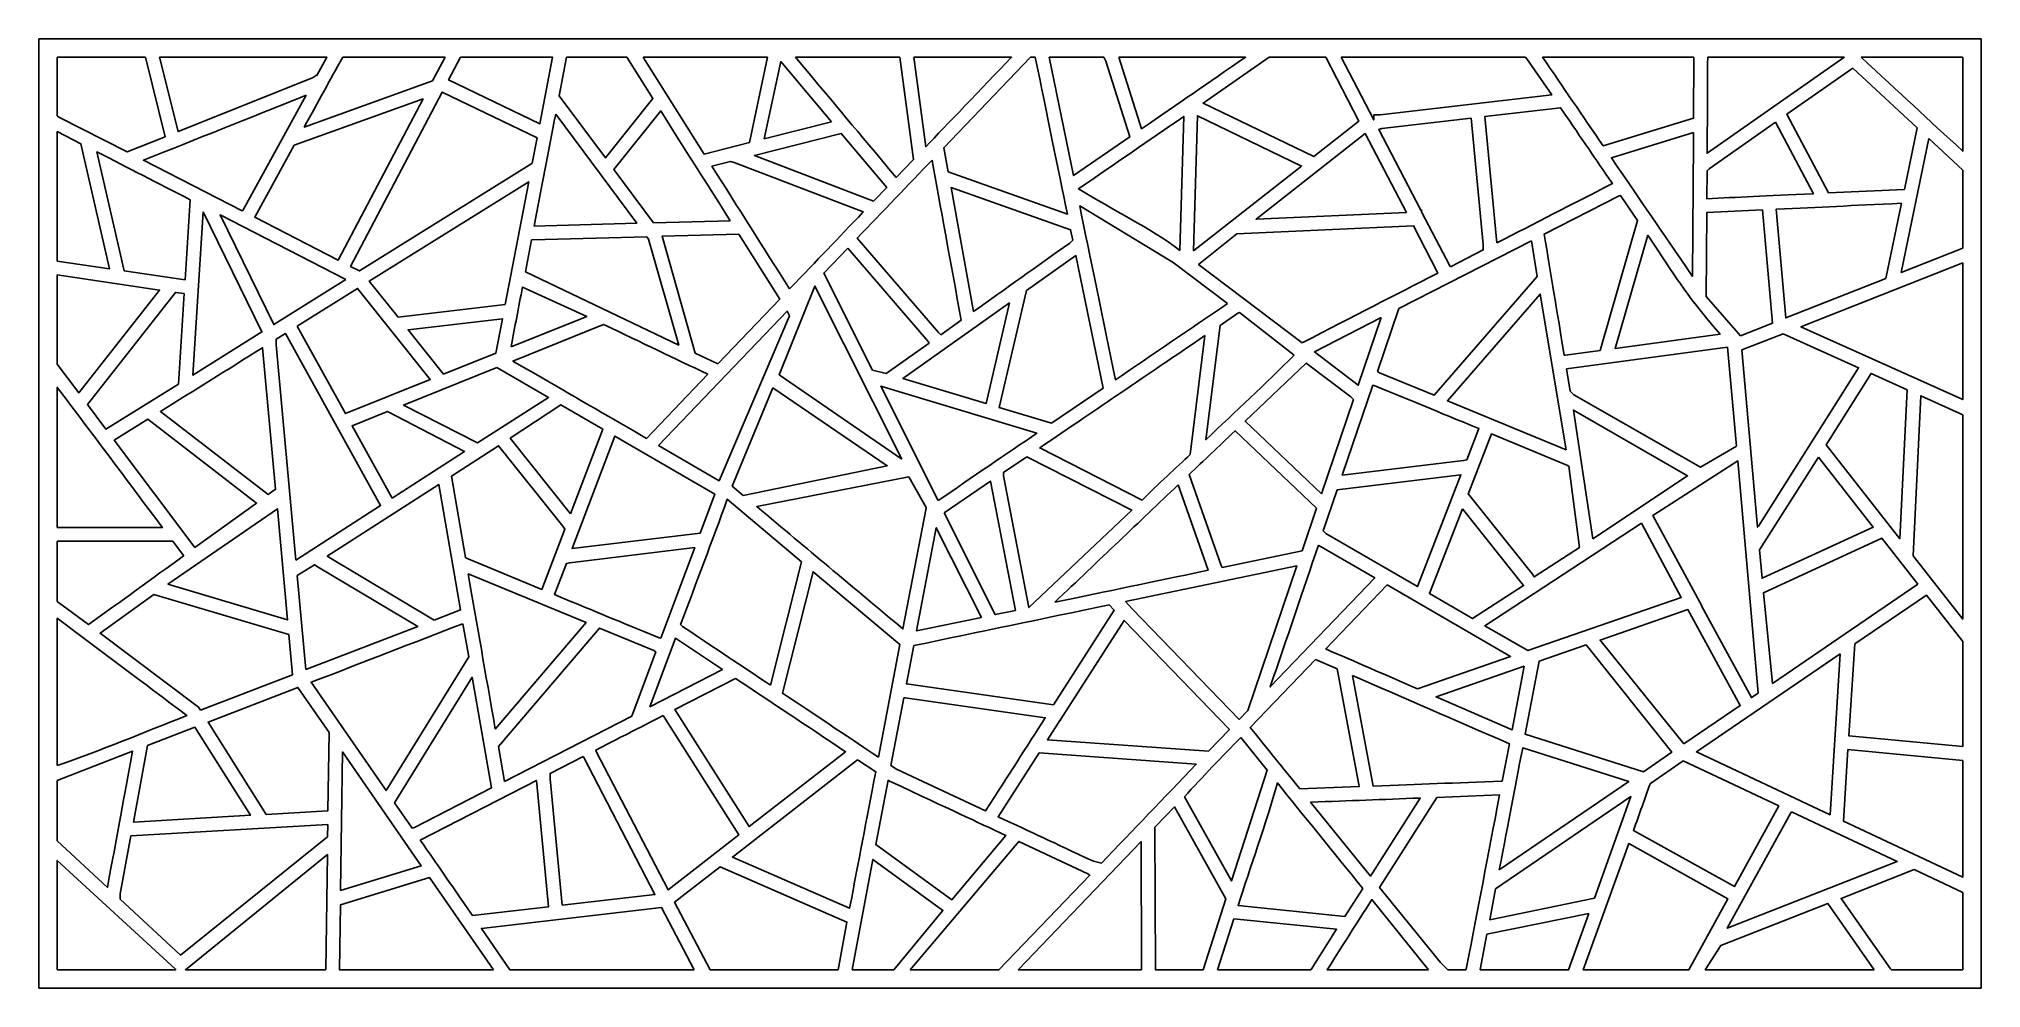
# Model space of a CAD drawing. Header units: centimetres. Extents: x 15 to 26.5, y 3.4 to 9.
import ezdxf

# ---------------------------------------------------------------- set-up
doc = ezdxf.new("R2010")
doc.units = ezdxf.units.CM
doc.header["$MEASUREMENT"] = 0
doc.layers.add('layer 1', color=7, linetype='Continuous')

msp = doc.modelspace()

# ---------------------------------------------------------------- linework, layer by layer
at = {"layer": 'layer 1', "color": 250}
for points, knots in [([(14.98934, 3.3671), (14.98934, 3.3671), (14.98934, 9.00077), (14.98934, 9.00077), (14.98934, 9.00077), (18.78218, 9.00077), (22.55751, 9.00077), (26.51524, 9.00077), (26.51524, 9.00077), (26.51524, 7.07866), (26.51524, 5.32036), (26.51524, 3.3671), (26.51524, 3.3671), (22.71781, 3.3671), (18.88124, 3.3671), (14.98934, 3.3671)], [0, 0, 0, 0, 0.2, 0.2, 0.2, 0.2, 0.4, 0.4, 0.4, 0.4, 0.6, 0.6, 0.6, 0.6, 1, 1, 1, 1]), ([(15.09821, 8.54371), (15.09821, 8.54371), (15.10875, 8.53668), (15.10875, 8.53668), (15.10875, 8.53668), (15.10875, 8.53668), (15.51345, 8.32941), (15.51345, 8.32941), (15.51345, 8.32941), (15.51345, 8.32941), (15.73894, 8.4196), (15.73894, 8.4196), (15.73894, 8.4196), (15.73894, 8.4196), (15.62138, 8.89191), (15.62138, 8.89191), (15.62138, 8.89191), (15.62138, 8.89191), (15.09821, 8.89191), (15.09821, 8.89191), (15.09821, 8.89191), (15.09821, 8.89191), (15.09821, 8.54371), (15.09821, 8.54371)], [0, 0, 0, 0, 0.14285714, 0.14285714, 0.14285714, 0.14285714, 0.28571429, 0.28571429, 0.28571429, 0.28571429, 0.42857143, 0.42857143, 0.42857143, 0.42857143, 0.57142857, 0.57142857, 0.57142857, 0.57142857, 0.71428571, 0.71428571, 0.71428571, 0.71428571, 1, 1, 1, 1]), ([(15.70507, 8.89191), (15.70507, 8.89191), (15.81545, 8.45021), (15.81545, 8.45021), (15.81545, 8.45021), (15.81545, 8.45021), (16.61299, 8.76923), (16.61299, 8.76923), (16.61299, 8.76923), (16.61299, 8.76923), (16.6373, 8.78543), (16.6373, 8.78543), (16.6373, 8.78543), (16.6373, 8.78543), (16.63947, 8.78327), (16.63947, 8.78327), (16.63947, 8.78327), (16.63947, 8.78327), (16.69922, 8.89191), (16.69922, 8.89191), (16.69922, 8.89191), (16.69922, 8.89191), (15.70507, 8.89191), (15.70507, 8.89191)], [0, 0, 0, 0, 0.14285714, 0.14285714, 0.14285714, 0.14285714, 0.28571429, 0.28571429, 0.28571429, 0.28571429, 0.42857143, 0.42857143, 0.42857143, 0.42857143, 0.57142857, 0.57142857, 0.57142857, 0.57142857, 0.71428571, 0.71428571, 0.71428571, 0.71428571, 1, 1, 1, 1]), ([(16.79241, 8.89191), (16.70991, 8.74191), (16.65194, 8.63652), (16.56445, 8.47744), (16.56445, 8.47744), (16.56445, 8.47744), (17.32598, 8.75093), (17.32598, 8.75093), (17.32598, 8.75093), (17.32598, 8.75093), (17.40016, 8.89191), (17.40016, 8.89191), (17.40016, 8.89191), (17.40016, 8.89191), (16.79241, 8.89191), (16.79241, 8.89191)], [0, 0, 0, 0, 0.2, 0.2, 0.2, 0.2, 0.4, 0.4, 0.4, 0.4, 0.6, 0.6, 0.6, 0.6, 1, 1, 1, 1]), ([(17.49242, 8.89191), (17.49242, 8.89191), (17.42125, 8.75665), (17.42125, 8.75665), (17.42125, 8.75665), (17.42125, 8.75665), (17.96192, 8.49579), (17.96192, 8.49579), (17.96192, 8.49579), (17.96192, 8.49579), (18.03789, 8.89191), (18.03789, 8.89191), (18.03789, 8.89191), (17.72912, 8.89191), (17.59329, 8.89191), (17.49242, 8.89191)], [0, 0, 0, 0, 0.2, 0.2, 0.2, 0.2, 0.4, 0.4, 0.4, 0.4, 0.6, 0.6, 0.6, 0.6, 1, 1, 1, 1]), ([(18.12103, 8.89191), (18.12103, 8.89191), (18.07721, 8.66344), (18.07721, 8.66344), (18.07721, 8.66344), (18.07721, 8.66344), (18.35155, 8.29394), (18.35155, 8.29394), (18.35155, 8.29394), (18.35155, 8.29394), (18.6333, 8.64614), (18.6333, 8.64614), (18.6333, 8.64614), (18.6333, 8.64614), (18.47844, 8.89191), (18.47844, 8.89191), (18.47844, 8.89191), (18.47844, 8.89191), (18.12103, 8.89191), (18.12103, 8.89191)], [0, 0, 0, 0, 0.16666667, 0.16666667, 0.16666667, 0.16666667, 0.33333333, 0.33333333, 0.33333333, 0.33333333, 0.5, 0.5, 0.5, 0.5, 0.66666667, 0.66666667, 0.66666667, 0.66666667, 1, 1, 1, 1]), ([(18.57509, 8.89191), (18.57509, 8.89191), (18.57745, 8.88721), (18.57745, 8.88721), (18.57745, 8.88721), (18.57745, 8.88721), (18.93788, 8.31731), (18.93788, 8.31731), (18.93788, 8.31731), (18.93788, 8.31731), (19.20604, 8.38545), (19.20604, 8.38545), (19.20604, 8.38545), (19.20604, 8.38545), (19.31299, 8.89191), (19.31299, 8.89191), (19.31299, 8.89191), (19.31299, 8.89191), (18.57509, 8.89191), (18.57509, 8.89191)], [0, 0, 0, 0, 0.16666667, 0.16666667, 0.16666667, 0.16666667, 0.33333333, 0.33333333, 0.33333333, 0.33333333, 0.5, 0.5, 0.5, 0.5, 0.66666667, 0.66666667, 0.66666667, 0.66666667, 1, 1, 1, 1]), ([(19.4787, 8.89191), (19.74892, 8.56972), (19.825, 8.47901), (20.07754, 8.17792), (20.07754, 8.17792), (20.07754, 8.17792), (20.1797, 8.28457), (20.1797, 8.28457), (20.1797, 8.28457), (20.1797, 8.28457), (20.0982, 8.89191), (20.0982, 8.89191), (20.0982, 8.89191), (20.0982, 8.89191), (19.4787, 8.89191), (19.4787, 8.89191)], [0, 0, 0, 0, 0.2, 0.2, 0.2, 0.2, 0.4, 0.4, 0.4, 0.4, 0.6, 0.6, 0.6, 0.6, 1, 1, 1, 1]), ([(20.18123, 8.89191), (20.18123, 8.89191), (20.25233, 8.3604), (20.25233, 8.3604), (20.25233, 8.3604), (20.37292, 8.48628), (20.58276, 8.70535), (20.76147, 8.89191), (20.76147, 8.89191), (20.76147, 8.89191), (20.18123, 8.89191), (20.18123, 8.89191)], [0, 0, 0, 0, 0.25, 0.25, 0.25, 0.25, 0.5, 0.5, 0.5, 0.5, 1, 1, 1, 1]), ([(20.87389, 8.89191), (20.87389, 8.89191), (20.35945, 8.35419), (20.35945, 8.35419), (20.35945, 8.35419), (20.35945, 8.35419), (20.38554, 8.21083), (20.38554, 8.21083), (20.38554, 8.21083), (20.38554, 8.21083), (21.0928, 7.96121), (21.0928, 7.96121), (21.0928, 7.96121), (21.03675, 8.23461), (20.9735, 8.54311), (20.90199, 8.89191), (20.90199, 8.89191), (20.90199, 8.89191), (20.87389, 8.89191), (20.87389, 8.89191)], [0, 0, 0, 0, 0.16666667, 0.16666667, 0.16666667, 0.16666667, 0.33333333, 0.33333333, 0.33333333, 0.33333333, 0.5, 0.5, 0.5, 0.5, 0.66666667, 0.66666667, 0.66666667, 0.66666667, 1, 1, 1, 1]), ([(20.98533, 8.89191), (20.98533, 8.89191), (21.12945, 8.18898), (21.12945, 8.18898), (21.12945, 8.18898), (21.12945, 8.18898), (21.46242, 8.41836), (21.46242, 8.41836), (21.46242, 8.41836), (21.46242, 8.41836), (21.32056, 8.86757), (21.32056, 8.86757), (21.32056, 8.86757), (21.32056, 8.86757), (21.3084, 8.89191), (21.3084, 8.89191), (21.3084, 8.89191), (21.3084, 8.89191), (20.98533, 8.89191), (20.98533, 8.89191)], [0, 0, 0, 0, 0.16666667, 0.16666667, 0.16666667, 0.16666667, 0.33333333, 0.33333333, 0.33333333, 0.33333333, 0.5, 0.5, 0.5, 0.5, 0.66666667, 0.66666667, 0.66666667, 0.66666667, 1, 1, 1, 1]), ([(21.3985, 8.89191), (21.3985, 8.89191), (21.53274, 8.46681), (21.53274, 8.46681), (21.53274, 8.46681), (21.75682, 8.62117), (21.91783, 8.73209), (22.14983, 8.89191), (22.14983, 8.89191), (22.14983, 8.89191), (21.3985, 8.89191), (21.3985, 8.89191)], [0, 0, 0, 0, 0.25, 0.25, 0.25, 0.25, 0.5, 0.5, 0.5, 0.5, 1, 1, 1, 1]), ([(22.29061, 8.89191), (22.29061, 8.89191), (21.89776, 8.61912), (21.89776, 8.61912), (21.89776, 8.61912), (21.89776, 8.61912), (22.55434, 8.30215), (22.55434, 8.30215), (22.55434, 8.30215), (22.55434, 8.30215), (22.82243, 8.51256), (22.82243, 8.51256), (22.82243, 8.51256), (22.82243, 8.51256), (22.62574, 8.89191), (22.62574, 8.89191), (22.62574, 8.89191), (22.62574, 8.89191), (22.29061, 8.89191), (22.29061, 8.89191)], [0, 0, 0, 0, 0.16666667, 0.16666667, 0.16666667, 0.16666667, 0.33333333, 0.33333333, 0.33333333, 0.33333333, 0.5, 0.5, 0.5, 0.5, 0.66666667, 0.66666667, 0.66666667, 0.66666667, 1, 1, 1, 1]), ([(22.71653, 8.89191), (22.71653, 8.89191), (22.91056, 8.52009), (22.91056, 8.52009), (22.91056, 8.52009), (22.91056, 8.52009), (22.91056, 8.5492), (22.91056, 8.5492), (22.91056, 8.5492), (22.91056, 8.5492), (22.94902, 8.5492), (22.94902, 8.5492), (22.94902, 8.5492), (22.94902, 8.5492), (23.96703, 8.66757), (23.96703, 8.66757), (23.96703, 8.66757), (23.96703, 8.66757), (23.82011, 8.88231), (23.82011, 8.88231), (23.82011, 8.88231), (23.82011, 8.88231), (23.81051, 8.89191), (23.81051, 8.89191), (23.81051, 8.89191), (23.81051, 8.89191), (22.71653, 8.89191), (22.71653, 8.89191)], [0, 0, 0, 0, 0.125, 0.125, 0.125, 0.125, 0.25, 0.25, 0.25, 0.25, 0.375, 0.375, 0.375, 0.375, 0.5, 0.5, 0.5, 0.5, 0.625, 0.625, 0.625, 0.625, 0.75, 0.75, 0.75, 0.75, 1, 1, 1, 1]), ([(24.81094, 8.89191), (24.81094, 8.89191), (23.91247, 8.89191), (23.91247, 8.89191), (23.91247, 8.89191), (24.03596, 8.71143), (24.14517, 8.55181), (24.27285, 8.36521), (24.27285, 8.36521), (24.27285, 8.36521), (24.80914, 8.53022), (24.80914, 8.53022), (24.80914, 8.53022), (24.80914, 8.53022), (24.81094, 8.89191), (24.81094, 8.89191)], [0, 0, 0, 0, 0.2, 0.2, 0.2, 0.2, 0.4, 0.4, 0.4, 0.4, 0.6, 0.6, 0.6, 0.6, 1, 1, 1, 1]), ([(24.89256, 8.89191), (24.89108, 8.68076), (24.89069, 8.51553), (24.8893, 8.32169), (24.8893, 8.32169), (24.8893, 8.32169), (25.70087, 8.88987), (25.70087, 8.88987), (25.70087, 8.88987), (25.70087, 8.88987), (25.70291, 8.89191), (25.70291, 8.89191), (25.70291, 8.89191), (25.70291, 8.89191), (24.89256, 8.89191), (24.89256, 8.89191)], [0, 0, 0, 0, 0.2, 0.2, 0.2, 0.2, 0.4, 0.4, 0.4, 0.4, 0.6, 0.6, 0.6, 0.6, 1, 1, 1, 1]), ([(25.80322, 8.89191), (26.03321, 8.67895), (26.19922, 8.52524), (26.40637, 8.33343), (26.40637, 8.33343), (26.40637, 8.33343), (26.40637, 8.89191), (26.40637, 8.89191), (26.40637, 8.89191), (26.40637, 8.89191), (25.80322, 8.89191), (25.80322, 8.89191)], [0, 0, 0, 0, 0.25, 0.25, 0.25, 0.25, 0.5, 0.5, 0.5, 0.5, 1, 1, 1, 1]), ([(19.6931, 8.50923), (19.6931, 8.50923), (19.39226, 8.86589), (19.39226, 8.86589), (19.39226, 8.86589), (19.39226, 8.86589), (19.29425, 8.40787), (19.29425, 8.40787), (19.29425, 8.40787), (19.29425, 8.40787), (19.6931, 8.50923), (19.6931, 8.50923)], [0, 0, 0, 0, 0.25, 0.25, 0.25, 0.25, 0.5, 0.5, 0.5, 0.5, 1, 1, 1, 1]), ([(26.13525, 8.4732), (26.13525, 8.4732), (25.75399, 8.82622), (25.75399, 8.82622), (25.75399, 8.82622), (25.75399, 8.82622), (25.74817, 8.82331), (25.74817, 8.82331), (25.74817, 8.82331), (25.74817, 8.82331), (25.36182, 8.55283), (25.36182, 8.55283), (25.36182, 8.55283), (25.36182, 8.55283), (25.60971, 8.08621), (25.60971, 8.08621), (25.60971, 8.08621), (25.60971, 8.08621), (26.05961, 8.10754), (26.05961, 8.10754), (26.05961, 8.10754), (26.05961, 8.10754), (26.13525, 8.4732), (26.13525, 8.4732)], [0, 0, 0, 0, 0.14285714, 0.14285714, 0.14285714, 0.14285714, 0.28571429, 0.28571429, 0.28571429, 0.28571429, 0.42857143, 0.42857143, 0.42857143, 0.42857143, 0.57142857, 0.57142857, 0.57142857, 0.57142857, 0.71428571, 0.71428571, 0.71428571, 0.71428571, 1, 1, 1, 1]), ([(16.19628, 7.9797), (16.19628, 7.9797), (16.19901, 7.98243), (16.19901, 7.98243), (16.19901, 7.98243), (16.19901, 7.98243), (16.57503, 8.6661), (16.57503, 8.6661), (16.57503, 8.6661), (16.21538, 8.52224), (15.93011, 8.40813), (15.60986, 8.28003), (15.60986, 8.28003), (15.60986, 8.28003), (16.19628, 7.9797), (16.19628, 7.9797)], [0, 0, 0, 0, 0.2, 0.2, 0.2, 0.2, 0.4, 0.4, 0.4, 0.4, 0.6, 0.6, 0.6, 0.6, 1, 1, 1, 1]), ([(17.91736, 8.26342), (17.91736, 8.26342), (17.94601, 8.41282), (17.94601, 8.41282), (17.94601, 8.41282), (17.94601, 8.41282), (17.38321, 8.68435), (17.38321, 8.68435), (17.38321, 8.68435), (17.38321, 8.68435), (16.83921, 7.65043), (16.83921, 7.65043), (16.83921, 7.65043), (16.83921, 7.65043), (16.89262, 7.62307), (16.89262, 7.62307), (16.89262, 7.62307), (16.89262, 7.62307), (17.91473, 8.26079), (17.91473, 8.26079), (17.91473, 8.26079), (17.91473, 8.26079), (17.91736, 8.26342), (17.91736, 8.26342)], [0, 0, 0, 0, 0.14285714, 0.14285714, 0.14285714, 0.14285714, 0.28571429, 0.28571429, 0.28571429, 0.28571429, 0.42857143, 0.42857143, 0.42857143, 0.42857143, 0.57142857, 0.57142857, 0.57142857, 0.57142857, 0.71428571, 0.71428571, 0.71428571, 0.71428571, 1, 1, 1, 1]), ([(16.50499, 8.36934), (16.50499, 8.36934), (16.27011, 7.94189), (16.27011, 7.94189), (16.27011, 7.94189), (16.27011, 7.94189), (16.76653, 7.68765), (16.76653, 7.68765), (16.76653, 7.68765), (16.76653, 7.68765), (17.2697, 8.64396), (17.2697, 8.64396), (17.2697, 8.64396), (17.2697, 8.64396), (16.50499, 8.36934), (16.50499, 8.36934)], [0, 0, 0, 0, 0.2, 0.2, 0.2, 0.2, 0.4, 0.4, 0.4, 0.4, 0.6, 0.6, 0.6, 0.6, 1, 1, 1, 1]), ([(18.05634, 8.55459), (18.0117, 8.32186), (17.97289, 8.11947), (17.92878, 7.88948), (17.92878, 7.88948), (17.92878, 7.88948), (18.53765, 7.90633), (18.53765, 7.90633), (18.53765, 7.90633), (18.53765, 7.90633), (18.05634, 8.55459), (18.05634, 8.55459)], [0, 0, 0, 0, 0.25, 0.25, 0.25, 0.25, 0.5, 0.5, 0.5, 0.5, 1, 1, 1, 1]), ([(19.09152, 7.92165), (18.95179, 8.14257), (18.82109, 8.34923), (18.67947, 8.57315), (18.67947, 8.57315), (18.67947, 8.57315), (18.40188, 8.22616), (18.40188, 8.22616), (18.40188, 8.22616), (18.40188, 8.22616), (18.6373, 7.90908), (18.6373, 7.90908), (18.6373, 7.90908), (18.6373, 7.90908), (19.09152, 7.92165), (19.09152, 7.92165)], [0, 0, 0, 0, 0.2, 0.2, 0.2, 0.2, 0.4, 0.4, 0.4, 0.4, 0.6, 0.6, 0.6, 0.6, 1, 1, 1, 1]), ([(21.76027, 7.74565), (21.76027, 7.74565), (21.78324, 8.54022), (21.78324, 8.54022), (21.78324, 8.54022), (21.56797, 8.39193), (21.39398, 8.27207), (21.15855, 8.10988), (21.15855, 8.10988), (21.36737, 7.98314), (21.57947, 7.88225), (21.76027, 7.74565)], [0, 0, 0, 0, 0.25, 0.25, 0.25, 0.25, 0.5, 0.5, 0.5, 0.5, 1, 1, 1, 1]), ([(21.84187, 7.74295), (21.84187, 7.74295), (22.48282, 8.24601), (22.48282, 8.24601), (22.48282, 8.24601), (22.48282, 8.24601), (21.86503, 8.54425), (21.86503, 8.54425), (21.86503, 8.54425), (21.86503, 8.54425), (21.84187, 7.74295), (21.84187, 7.74295)], [0, 0, 0, 0, 0.25, 0.25, 0.25, 0.25, 0.5, 0.5, 0.5, 0.5, 1, 1, 1, 1]), ([(23.36544, 7.6483), (23.36544, 7.6483), (23.56076, 7.74847), (23.56076, 7.74847), (23.56076, 7.74847), (23.56076, 7.74847), (23.56076, 7.78119), (23.56076, 7.78119), (23.56076, 7.78119), (23.56076, 7.78119), (23.48832, 8.52971), (23.48832, 8.52971), (23.48832, 8.52971), (23.48832, 8.52971), (22.95873, 8.46813), (22.95873, 8.46813), (22.95873, 8.46813), (22.95873, 8.46813), (22.94005, 8.46346), (22.94005, 8.46346), (22.94005, 8.46346), (22.94005, 8.46346), (23.19009, 7.9834), (23.19009, 7.9834), (23.19009, 7.9834), (23.19009, 7.9834), (23.1948, 7.98458), (23.1948, 7.98458), (23.1948, 7.98458), (23.1948, 7.98458), (23.1948, 7.97435), (23.1948, 7.97435), (23.1948, 7.97435), (23.1948, 7.97435), (23.36169, 7.65392), (23.36169, 7.65392), (23.36169, 7.65392), (23.36169, 7.65392), (23.36544, 7.6483), (23.36544, 7.6483)], [0, 0, 0, 0, 0.09090909, 0.09090909, 0.09090909, 0.09090909, 0.18181818, 0.18181818, 0.18181818, 0.18181818, 0.27272727, 0.27272727, 0.27272727, 0.27272727, 0.36363636, 0.36363636, 0.36363636, 0.36363636, 0.45454545, 0.45454545, 0.45454545, 0.45454545, 0.54545455, 0.54545455, 0.54545455, 0.54545455, 0.63636364, 0.63636364, 0.63636364, 0.63636364, 0.72727273, 0.72727273, 0.72727273, 0.72727273, 0.81818182, 0.81818182, 0.81818182, 0.81818182, 1, 1, 1, 1]), ([(23.64193, 7.79009), (23.86697, 7.9055), (24.07961, 8.01455), (24.32703, 8.14143), (24.32703, 8.14143), (24.21708, 8.30213), (24.16428, 8.37929), (24.01913, 8.59143), (24.01913, 8.59143), (24.01913, 8.59143), (23.56944, 8.53914), (23.56944, 8.53914), (23.56944, 8.53914), (23.56944, 8.53914), (23.64193, 7.79009), (23.64193, 7.79009)], [0, 0, 0, 0, 0.2, 0.2, 0.2, 0.2, 0.4, 0.4, 0.4, 0.4, 0.6, 0.6, 0.6, 0.6, 1, 1, 1, 1]), ([(15.09821, 7.68146), (15.09821, 7.68146), (15.40936, 7.63651), (15.40936, 7.63651), (15.40936, 7.63651), (15.40936, 7.63651), (15.23836, 8.37857), (15.23836, 8.37857), (15.23836, 8.37857), (15.23836, 8.37857), (15.09821, 8.45034), (15.09821, 8.45034), (15.09821, 8.45034), (15.09821, 8.45034), (15.09821, 7.68146), (15.09821, 7.68146)], [0, 0, 0, 0, 0.2, 0.2, 0.2, 0.2, 0.4, 0.4, 0.4, 0.4, 0.6, 0.6, 0.6, 0.6, 1, 1, 1, 1]), ([(19.94266, 8.03712), (19.94266, 8.03712), (20.02072, 8.11861), (20.02072, 8.11861), (20.02072, 8.11861), (20.02072, 8.11861), (19.75134, 8.43978), (19.75134, 8.43978), (19.75134, 8.43978), (19.75134, 8.43978), (19.23591, 8.30858), (19.23591, 8.30858), (19.23591, 8.30858), (19.23591, 8.30858), (19.94266, 8.03712), (19.94266, 8.03712)], [0, 0, 0, 0, 0.2, 0.2, 0.2, 0.2, 0.4, 0.4, 0.4, 0.4, 0.6, 0.6, 0.6, 0.6, 1, 1, 1, 1]), ([(23.10455, 7.97088), (23.10455, 7.97088), (22.8608, 8.43888), (22.8608, 8.43888), (22.8608, 8.43888), (22.8608, 8.43888), (22.21224, 7.92985), (22.21224, 7.92985), (22.21224, 7.92985), (22.21224, 7.92985), (23.10455, 7.97088), (23.10455, 7.97088)], [0, 0, 0, 0, 0.25, 0.25, 0.25, 0.25, 0.5, 0.5, 0.5, 0.5, 1, 1, 1, 1]), ([(24.80853, 8.44461), (24.80853, 8.44461), (24.32113, 8.29464), (24.32113, 8.29464), (24.32113, 8.29464), (24.51455, 8.01194), (24.60479, 7.88006), (24.80243, 7.59119), (24.80243, 7.59119), (24.80448, 7.87695), (24.80651, 8.16132), (24.80853, 8.44461)], [0, 0, 0, 0, 0.25, 0.25, 0.25, 0.25, 0.5, 0.5, 0.5, 0.5, 1, 1, 1, 1]), ([(25.29443, 8.50565), (25.29443, 8.50565), (24.90055, 8.22989), (24.90055, 8.22989), (24.90055, 8.22989), (24.90055, 8.22989), (24.88856, 8.2179), (24.88856, 8.2179), (24.88856, 8.2179), (24.88856, 8.2179), (24.88738, 8.05196), (24.88738, 8.05196), (24.88738, 8.05196), (25.06895, 8.06057), (25.22963, 8.06819), (25.51953, 8.08193), (25.51953, 8.08193), (25.51953, 8.08193), (25.29443, 8.50565), (25.29443, 8.50565)], [0, 0, 0, 0, 0.16666667, 0.16666667, 0.16666667, 0.16666667, 0.33333333, 0.33333333, 0.33333333, 0.33333333, 0.5, 0.5, 0.5, 0.5, 0.66666667, 0.66666667, 0.66666667, 0.66666667, 1, 1, 1, 1]), ([(15.85669, 7.57045), (15.85669, 7.57045), (15.88707, 8.04633), (15.88707, 8.04633), (15.88707, 8.04633), (15.69414, 8.14514), (15.52095, 8.23384), (15.33434, 8.32941), (15.33434, 8.32941), (15.33434, 8.32941), (15.49606, 7.62371), (15.49606, 7.62371), (15.49606, 7.62371), (15.49606, 7.62371), (15.85669, 7.57045), (15.85669, 7.57045)], [0, 0, 0, 0, 0.2, 0.2, 0.2, 0.2, 0.4, 0.4, 0.4, 0.4, 0.6, 0.6, 0.6, 0.6, 1, 1, 1, 1]), ([(26.40637, 8.22095), (26.40637, 8.22095), (26.20522, 8.40841), (26.20522, 8.40841), (26.20522, 8.40841), (26.20522, 8.40841), (26.04107, 7.61486), (26.04107, 7.61486), (26.04107, 7.61486), (26.04107, 7.61486), (26.40637, 7.75886), (26.40637, 7.75886), (26.40637, 7.75886), (26.40637, 7.75886), (26.40637, 8.22095), (26.40637, 8.22095)], [0, 0, 0, 0, 0.2, 0.2, 0.2, 0.2, 0.4, 0.4, 0.4, 0.4, 0.6, 0.6, 0.6, 0.6, 1, 1, 1, 1]), ([(19.4442, 7.51675), (19.61345, 7.69343), (19.72716, 7.81214), (19.88143, 7.97319), (19.88143, 7.97319), (19.88143, 7.97319), (19.11611, 8.26754), (19.11611, 8.26754), (19.11611, 8.26754), (19.11611, 8.26754), (19.09466, 8.2729), (19.09466, 8.2729), (19.09466, 8.2729), (19.09466, 8.2729), (18.98379, 8.24473), (18.98379, 8.24473), (18.98379, 8.24473), (19.14296, 7.99306), (19.28083, 7.77506), (19.4442, 7.51675)], [0, 0, 0, 0, 0.16666667, 0.16666667, 0.16666667, 0.16666667, 0.33333333, 0.33333333, 0.33333333, 0.33333333, 0.5, 0.5, 0.5, 0.5, 0.66666667, 0.66666667, 0.66666667, 0.66666667, 1, 1, 1, 1]), ([(20.28971, 8.28139), (20.15482, 8.14057), (19.99084, 7.96938), (19.84618, 7.81836), (19.84618, 7.81836), (19.84618, 7.81836), (20.32847, 7.25785), (20.32847, 7.25785), (20.32847, 7.25785), (20.32847, 7.25785), (20.34167, 7.24465), (20.34167, 7.24465), (20.34167, 7.24465), (20.34167, 7.24465), (20.46268, 7.3307), (20.46268, 7.3307), (20.46268, 7.3307), (20.40174, 7.66567), (20.33721, 8.02032), (20.28971, 8.28139)], [0, 0, 0, 0, 0.16666667, 0.16666667, 0.16666667, 0.16666667, 0.33333333, 0.33333333, 0.33333333, 0.33333333, 0.5, 0.5, 0.5, 0.5, 0.66666667, 0.66666667, 0.66666667, 0.66666667, 1, 1, 1, 1]), ([(17.7563, 7.42363), (17.7563, 7.42363), (17.89618, 8.15298), (17.89618, 8.15298), (17.89618, 8.15298), (17.89618, 8.15298), (16.95026, 7.5628), (16.95026, 7.5628), (16.95026, 7.5628), (16.95026, 7.5628), (17.12072, 7.34972), (17.12072, 7.34972), (17.12072, 7.34972), (17.12072, 7.34972), (17.7563, 7.42363), (17.7563, 7.42363)], [0, 0, 0, 0, 0.2, 0.2, 0.2, 0.2, 0.4, 0.4, 0.4, 0.4, 0.6, 0.6, 0.6, 0.6, 1, 1, 1, 1]), ([(21.12453, 7.80642), (21.12453, 7.80642), (21.11193, 7.86787), (21.11193, 7.86787), (21.11193, 7.86787), (21.11193, 7.86787), (20.40237, 8.11831), (20.40237, 8.11831), (20.40237, 8.11831), (20.40237, 8.11831), (20.53616, 7.38296), (20.53616, 7.38296), (20.53616, 7.38296), (20.73245, 7.52254), (20.90639, 7.64624), (21.10701, 7.78889), (21.10701, 7.78889), (21.10701, 7.78889), (21.12453, 7.80642), (21.12453, 7.80642)], [0, 0, 0, 0, 0.16666667, 0.16666667, 0.16666667, 0.16666667, 0.33333333, 0.33333333, 0.33333333, 0.33333333, 0.5, 0.5, 0.5, 0.5, 0.66666667, 0.66666667, 0.66666667, 0.66666667, 1, 1, 1, 1]), ([(24.36626, 8.06979), (24.36626, 8.06979), (23.92224, 7.84208), (23.92224, 7.84208), (23.92224, 7.84208), (23.96566, 7.58022), (23.97698, 7.51192), (24.04135, 7.12377), (24.04135, 7.12377), (24.04135, 7.12377), (24.04897, 7.12377), (24.04897, 7.12377), (24.04897, 7.12377), (24.04897, 7.12377), (24.25429, 7.1515), (24.25429, 7.1515), (24.25429, 7.1515), (24.25429, 7.1515), (24.47673, 7.92264), (24.47673, 7.92264), (24.47673, 7.92264), (24.47673, 7.92264), (24.37461, 8.07188), (24.37461, 8.07188), (24.37461, 8.07188), (24.37461, 8.07188), (24.36626, 8.06979), (24.36626, 8.06979)], [0, 0, 0, 0, 0.125, 0.125, 0.125, 0.125, 0.25, 0.25, 0.25, 0.25, 0.375, 0.375, 0.375, 0.375, 0.5, 0.5, 0.5, 0.5, 0.625, 0.625, 0.625, 0.625, 0.75, 0.75, 0.75, 0.75, 1, 1, 1, 1]), ([(15.96429, 7.97445), (15.96429, 7.97445), (15.90243, 7.00527), (15.90243, 7.00527), (15.90243, 7.00527), (15.90243, 7.00527), (16.31318, 7.26154), (16.31318, 7.26154), (16.31318, 7.26154), (16.31318, 7.26154), (15.96429, 7.97445), (15.96429, 7.97445)], [0, 0, 0, 0, 0.25, 0.25, 0.25, 0.25, 0.5, 0.5, 0.5, 0.5, 1, 1, 1, 1]), ([(16.81071, 7.57196), (16.81071, 7.57196), (16.80799, 7.57468), (16.80799, 7.57468), (16.80799, 7.57468), (16.80799, 7.57468), (16.06451, 7.95545), (16.06451, 7.95545), (16.06451, 7.95545), (16.06451, 7.95545), (16.38304, 7.30513), (16.38304, 7.30513), (16.38304, 7.30513), (16.38304, 7.30513), (16.81071, 7.57196), (16.81071, 7.57196)], [0, 0, 0, 0, 0.2, 0.2, 0.2, 0.2, 0.4, 0.4, 0.4, 0.4, 0.6, 0.6, 0.6, 0.6, 1, 1, 1, 1]), ([(22.04336, 7.42942), (22.04336, 7.42942), (21.72087, 7.67308), (21.72087, 7.67308), (21.72087, 7.67308), (21.72087, 7.67308), (21.1662, 8.00973), (21.1662, 8.00973), (21.1662, 8.00973), (21.22446, 7.72555), (21.30681, 7.32386), (21.37787, 6.97728), (21.37787, 6.97728), (21.60133, 7.1291), (21.8226, 7.27943), (22.04336, 7.42942)], [0, 0, 0, 0, 0.2, 0.2, 0.2, 0.2, 0.4, 0.4, 0.4, 0.4, 0.6, 0.6, 0.6, 0.6, 1, 1, 1, 1]), ([(25.21747, 7.98587), (25.21747, 7.98587), (25.27665, 7.31351), (25.27665, 7.31351), (25.27665, 7.31351), (25.27665, 7.31351), (25.08802, 7.23915), (25.08802, 7.23915), (25.08802, 7.23915), (25.08802, 7.23915), (24.88322, 7.47104), (24.88322, 7.47104), (24.88322, 7.47104), (24.88322, 7.47104), (24.88679, 7.97019), (24.88679, 7.97019), (24.88679, 7.97019), (24.88679, 7.97019), (25.21747, 7.98587), (25.21747, 7.98587)], [0, 0, 0, 0, 0.16666667, 0.16666667, 0.16666667, 0.16666667, 0.33333333, 0.33333333, 0.33333333, 0.33333333, 0.5, 0.5, 0.5, 0.5, 0.66666667, 0.66666667, 0.66666667, 0.66666667, 1, 1, 1, 1]), ([(25.95029, 7.57907), (25.95029, 7.57907), (26.04253, 8.02499), (26.04253, 8.02499), (26.04253, 8.02499), (25.73617, 8.01046), (25.56608, 8.0024), (25.29909, 7.98974), (25.29909, 7.98974), (25.29909, 7.98974), (25.35586, 7.34474), (25.35586, 7.34474), (25.35586, 7.34474), (25.35586, 7.34474), (25.95029, 7.57907), (25.95029, 7.57907)], [0, 0, 0, 0, 0.2, 0.2, 0.2, 0.2, 0.4, 0.4, 0.4, 0.4, 0.6, 0.6, 0.6, 0.6, 1, 1, 1, 1]), ([(19.01863, 7.07246), (19.01863, 7.07246), (19.38602, 7.456), (19.38602, 7.456), (19.38602, 7.456), (19.38602, 7.456), (19.14229, 7.84137), (19.14229, 7.84137), (19.14229, 7.84137), (19.14229, 7.84137), (18.6879, 7.8288), (18.6879, 7.8288), (18.6879, 7.8288), (18.6879, 7.8288), (18.88488, 7.1363), (18.88488, 7.1363), (18.88488, 7.1363), (18.88488, 7.1363), (19.01863, 7.07246), (19.01863, 7.07246)], [0, 0, 0, 0, 0.16666667, 0.16666667, 0.16666667, 0.16666667, 0.33333333, 0.33333333, 0.33333333, 0.33333333, 0.5, 0.5, 0.5, 0.5, 0.66666667, 0.66666667, 0.66666667, 0.66666667, 1, 1, 1, 1]), ([(22.48601, 7.19731), (22.80382, 7.36029), (23.02025, 7.47128), (23.29026, 7.60975), (23.29026, 7.60975), (23.29026, 7.60975), (23.28806, 7.61853), (23.28806, 7.61853), (23.28806, 7.61853), (23.28806, 7.61853), (23.14612, 7.89106), (23.14612, 7.89106), (23.14612, 7.89106), (23.14612, 7.89106), (22.09923, 7.84281), (22.09923, 7.84281), (22.09923, 7.84281), (22.09923, 7.84281), (21.87098, 7.662), (21.87098, 7.662), (21.87098, 7.662), (21.87098, 7.662), (22.48601, 7.19731), (22.48601, 7.19731)], [0, 0, 0, 0, 0.14285714, 0.14285714, 0.14285714, 0.14285714, 0.28571429, 0.28571429, 0.28571429, 0.28571429, 0.42857143, 0.42857143, 0.42857143, 0.42857143, 0.57142857, 0.57142857, 0.57142857, 0.57142857, 0.71428571, 0.71428571, 0.71428571, 0.71428571, 1, 1, 1, 1]), ([(17.91274, 7.8076), (17.91274, 7.8076), (17.87707, 7.61897), (17.87707, 7.61897), (17.87707, 7.61897), (17.87707, 7.61897), (18.78666, 7.18317), (18.78666, 7.18317), (18.78666, 7.18317), (18.78666, 7.18317), (18.60787, 7.81176), (18.60787, 7.81176), (18.60787, 7.81176), (18.60787, 7.81176), (18.59707, 7.82629), (18.59707, 7.82629), (18.59707, 7.82629), (18.59707, 7.82629), (17.91949, 7.80755), (17.91949, 7.80755), (17.91949, 7.80755), (17.91949, 7.80755), (17.91274, 7.8076), (17.91274, 7.8076)], [0, 0, 0, 0, 0.14285714, 0.14285714, 0.14285714, 0.14285714, 0.28571429, 0.28571429, 0.28571429, 0.28571429, 0.42857143, 0.42857143, 0.42857143, 0.42857143, 0.57142857, 0.57142857, 0.57142857, 0.57142857, 0.71428571, 0.71428571, 0.71428571, 0.71428571, 1, 1, 1, 1]), ([(19.78924, 7.75892), (19.78924, 7.75892), (19.64732, 7.61076), (19.64732, 7.61076), (19.64732, 7.61076), (19.64732, 7.61076), (19.93719, 7.03514), (19.93719, 7.03514), (19.93719, 7.03514), (19.93719, 7.03514), (20.01801, 7.01449), (20.01801, 7.01449), (20.01801, 7.01449), (20.01801, 7.01449), (20.27252, 7.19548), (20.27252, 7.19548), (20.27252, 7.19548), (20.27252, 7.19548), (20.26595, 7.20532), (20.26595, 7.20532), (20.26595, 7.20532), (20.26595, 7.20532), (19.78924, 7.75892), (19.78924, 7.75892)], [0, 0, 0, 0, 0.14285714, 0.14285714, 0.14285714, 0.14285714, 0.28571429, 0.28571429, 0.28571429, 0.28571429, 0.42857143, 0.42857143, 0.42857143, 0.42857143, 0.57142857, 0.57142857, 0.57142857, 0.57142857, 0.71428571, 0.71428571, 0.71428571, 0.71428571, 1, 1, 1, 1]), ([(23.84596, 7.80297), (23.84596, 7.80297), (23.05999, 7.39991), (23.05999, 7.39991), (23.05999, 7.39991), (23.05999, 7.39991), (22.93332, 7.02735), (22.93332, 7.02735), (22.93332, 7.02735), (22.93332, 7.02735), (22.94568, 7.01911), (22.94568, 7.01911), (22.94568, 7.01911), (22.94568, 7.01911), (23.26842, 6.88581), (23.26842, 6.88581), (23.26842, 6.88581), (23.26842, 6.88581), (23.88123, 7.59027), (23.88123, 7.59027), (23.88123, 7.59027), (23.88123, 7.59027), (23.84596, 7.80297), (23.84596, 7.80297)], [0, 0, 0, 0, 0.14285714, 0.14285714, 0.14285714, 0.14285714, 0.28571429, 0.28571429, 0.28571429, 0.28571429, 0.42857143, 0.42857143, 0.42857143, 0.42857143, 0.57142857, 0.57142857, 0.57142857, 0.57142857, 0.71428571, 0.71428571, 0.71428571, 0.71428571, 1, 1, 1, 1]), ([(24.5365, 7.83527), (24.5365, 7.83527), (24.34271, 7.16345), (24.34271, 7.16345), (24.34271, 7.16345), (24.34271, 7.16345), (24.96591, 7.24763), (24.96591, 7.24763), (24.96591, 7.24763), (24.7335, 7.52116), (24.7147, 7.57483), (24.5365, 7.83527)], [0, 0, 0, 0, 0.25, 0.25, 0.25, 0.25, 0.5, 0.5, 0.5, 0.5, 1, 1, 1, 1]), ([(20.99807, 6.71924), (20.99807, 6.71924), (21.30471, 6.92757), (21.30471, 6.92757), (21.30471, 6.92757), (21.30471, 6.92757), (21.14336, 7.71456), (21.14336, 7.71456), (21.14336, 7.71456), (21.14336, 7.71456), (20.85059, 7.50636), (20.85059, 7.50636), (20.85059, 7.50636), (20.85059, 7.50636), (20.68821, 6.81259), (20.68821, 6.81259), (20.68821, 6.81259), (20.68821, 6.81259), (20.99807, 6.71924), (20.99807, 6.71924)], [0, 0, 0, 0, 0.16666667, 0.16666667, 0.16666667, 0.16666667, 0.33333333, 0.33333333, 0.33333333, 0.33333333, 0.5, 0.5, 0.5, 0.5, 0.66666667, 0.66666667, 0.66666667, 0.66666667, 1, 1, 1, 1]), ([(26.40637, 7.6711), (26.40637, 7.6711), (25.44577, 7.29242), (25.44577, 7.29242), (25.44577, 7.29242), (25.44577, 7.29242), (26.40637, 6.85965), (26.40637, 6.85965), (26.40637, 6.85965), (26.40637, 6.85965), (26.40637, 7.6711), (26.40637, 7.6711)], [0, 0, 0, 0, 0.25, 0.25, 0.25, 0.25, 0.5, 0.5, 0.5, 0.5, 1, 1, 1, 1]), ([(15.09821, 7.59997), (15.09821, 7.59997), (15.09821, 7.0706), (15.09821, 7.0706), (15.09821, 7.0706), (15.09821, 7.0706), (15.22618, 6.89936), (15.22618, 6.89936), (15.22618, 6.89936), (15.22618, 6.89936), (15.7061, 7.51016), (15.7061, 7.51016), (15.7061, 7.51016), (15.7061, 7.51016), (15.09821, 7.59997), (15.09821, 7.59997)], [0, 0, 0, 0, 0.2, 0.2, 0.2, 0.2, 0.4, 0.4, 0.4, 0.4, 0.6, 0.6, 0.6, 0.6, 1, 1, 1, 1]), ([(15.27722, 6.83131), (15.27722, 6.83131), (15.38764, 6.68408), (15.38764, 6.68408), (15.38764, 6.68408), (15.38764, 6.68408), (15.81722, 6.9521), (15.81722, 6.9521), (15.81722, 6.9521), (15.81722, 6.9521), (15.85147, 7.48869), (15.85147, 7.48869), (15.85147, 7.48869), (15.85147, 7.48869), (15.79992, 7.49607), (15.79992, 7.49607), (15.79992, 7.49607), (15.79992, 7.49607), (15.27722, 6.83131), (15.27722, 6.83131)], [0, 0, 0, 0, 0.16666667, 0.16666667, 0.16666667, 0.16666667, 0.33333333, 0.33333333, 0.33333333, 0.33333333, 0.5, 0.5, 0.5, 0.5, 0.66666667, 0.66666667, 0.66666667, 0.66666667, 1, 1, 1, 1]), ([(16.52159, 7.29534), (16.52159, 7.29534), (16.80843, 6.77682), (16.80843, 6.77682), (16.80843, 6.77682), (16.80843, 6.77682), (17.31226, 6.9796), (17.31226, 6.9796), (17.31226, 6.9796), (17.31226, 6.9796), (16.88051, 7.51928), (16.88051, 7.51928), (16.88051, 7.51928), (16.88051, 7.51928), (16.52159, 7.29534), (16.52159, 7.29534)], [0, 0, 0, 0, 0.2, 0.2, 0.2, 0.2, 0.4, 0.4, 0.4, 0.4, 0.6, 0.6, 0.6, 0.6, 1, 1, 1, 1]), ([(17.79125, 7.17238), (17.79125, 7.17238), (18.24071, 7.35327), (18.24071, 7.35327), (18.24071, 7.35327), (18.24071, 7.35327), (17.85936, 7.5275), (17.85936, 7.5275), (17.85936, 7.5275), (17.83606, 7.406), (17.81438, 7.29295), (17.79125, 7.17238)], [0, 0, 0, 0, 0.25, 0.25, 0.25, 0.25, 0.5, 0.5, 0.5, 0.5, 1, 1, 1, 1]), ([(20.11064, 6.50649), (20.11064, 6.50649), (19.59496, 7.53309), (19.59496, 7.53309), (19.59496, 7.53309), (19.59496, 7.53309), (19.38191, 7.00708), (19.38191, 7.00708), (19.38191, 7.00708), (19.38191, 7.00708), (20.11064, 6.50649), (20.11064, 6.50649)], [0, 0, 0, 0, 0.25, 0.25, 0.25, 0.25, 0.5, 0.5, 0.5, 0.5, 1, 1, 1, 1]), ([(19.44339, 7.35772), (19.44339, 7.35772), (19.4302, 7.3841), (19.4302, 7.3841), (19.4302, 7.3841), (19.4302, 7.3841), (18.66712, 6.58748), (18.66712, 6.58748), (18.66712, 6.58748), (18.66712, 6.58748), (19.02624, 6.37793), (19.02624, 6.37793), (19.02624, 6.37793), (19.02624, 6.37793), (19.44339, 7.35772), (19.44339, 7.35772)], [0, 0, 0, 0, 0.2, 0.2, 0.2, 0.2, 0.4, 0.4, 0.4, 0.4, 0.6, 0.6, 0.6, 0.6, 1, 1, 1, 1]), ([(20.74999, 7.43483), (20.74999, 7.43483), (20.11697, 6.98468), (20.11697, 6.98468), (20.11697, 6.98468), (20.11697, 6.98468), (20.60988, 6.83619), (20.60988, 6.83619), (20.60988, 6.83619), (20.60988, 6.83619), (20.74999, 7.43483), (20.74999, 7.43483)], [0, 0, 0, 0, 0.25, 0.25, 0.25, 0.25, 0.5, 0.5, 0.5, 0.5, 1, 1, 1, 1]), ([(22.43836, 7.12357), (22.43836, 7.12357), (22.11325, 7.37662), (22.11325, 7.37662), (22.11325, 7.37662), (22.11325, 7.37662), (22.10443, 7.3722), (22.10443, 7.3722), (22.10443, 7.3722), (22.10443, 7.3722), (21.9989, 7.29996), (21.9989, 7.29996), (21.9989, 7.29996), (21.9989, 7.29996), (21.91417, 6.62207), (21.91417, 6.62207), (21.91417, 6.62207), (22.08923, 6.78852), (22.26822, 6.95224), (22.43836, 7.12357)], [0, 0, 0, 0, 0.16666667, 0.16666667, 0.16666667, 0.16666667, 0.33333333, 0.33333333, 0.33333333, 0.33333333, 0.5, 0.5, 0.5, 0.5, 0.66666667, 0.66666667, 0.66666667, 0.66666667, 1, 1, 1, 1]), ([(24.05169, 6.56228), (24.05169, 6.56228), (23.89856, 7.48579), (23.89856, 7.48579), (23.89856, 7.48579), (23.89856, 7.48579), (23.34803, 6.85292), (23.34803, 6.85292), (23.34803, 6.85292), (23.34803, 6.85292), (24.05169, 6.56228), (24.05169, 6.56228)], [0, 0, 0, 0, 0.25, 0.25, 0.25, 0.25, 0.5, 0.5, 0.5, 0.5, 1, 1, 1, 1]), ([(17.39135, 7.01143), (17.39135, 7.01143), (17.70116, 7.13612), (17.70116, 7.13612), (17.70116, 7.13612), (17.70116, 7.13612), (17.74018, 7.33956), (17.74018, 7.33956), (17.74018, 7.33956), (17.74018, 7.33956), (17.18088, 7.27452), (17.18088, 7.27452), (17.18088, 7.27452), (17.18088, 7.27452), (17.39135, 7.01143), (17.39135, 7.01143)], [0, 0, 0, 0, 0.2, 0.2, 0.2, 0.2, 0.4, 0.4, 0.4, 0.4, 0.6, 0.6, 0.6, 0.6, 1, 1, 1, 1]), ([(18.34075, 7.30552), (18.34075, 7.30552), (17.80257, 7.08892), (17.80257, 7.08892), (17.80257, 7.08892), (18.1757, 6.8725), (18.14285, 6.89155), (18.59444, 6.62963), (18.59444, 6.62963), (18.59444, 6.62963), (18.95916, 7.01038), (18.95916, 7.01038), (18.95916, 7.01038), (18.76288, 7.10405), (18.56742, 7.19734), (18.34075, 7.30552)], [0, 0, 0, 0, 0.2, 0.2, 0.2, 0.2, 0.4, 0.4, 0.4, 0.4, 0.6, 0.6, 0.6, 0.6, 1, 1, 1, 1]), ([(22.95554, 7.34634), (22.95554, 7.34634), (22.55835, 7.14265), (22.55835, 7.14265), (22.55835, 7.14265), (22.55835, 7.14265), (22.81926, 6.94552), (22.81926, 6.94552), (22.81926, 6.94552), (22.81926, 6.94552), (22.95554, 7.34634), (22.95554, 7.34634)], [0, 0, 0, 0, 0.25, 0.25, 0.25, 0.25, 0.5, 0.5, 0.5, 0.5, 1, 1, 1, 1]), ([(16.35018, 6.29612), (16.35018, 6.29612), (16.3944, 6.32815), (16.3944, 6.32815), (16.3944, 6.32815), (16.3944, 6.32815), (16.31735, 7.16791), (16.31735, 7.16791), (16.31735, 7.16791), (16.10607, 7.03608), (15.91409, 6.9163), (15.71044, 6.78924), (15.71044, 6.78924), (15.71044, 6.78924), (16.35018, 6.29612), (16.35018, 6.29612)], [0, 0, 0, 0, 0.2, 0.2, 0.2, 0.2, 0.4, 0.4, 0.4, 0.4, 0.6, 0.6, 0.6, 0.6, 1, 1, 1, 1]), ([(16.51496, 5.90667), (16.51496, 5.90667), (17.01761, 6.23122), (17.01761, 6.23122), (17.01761, 6.23122), (17.01761, 6.23122), (16.7273, 6.75442), (16.7273, 6.75442), (16.7273, 6.75442), (16.7273, 6.75442), (16.72749, 6.75446), (16.72749, 6.75446), (16.72749, 6.75446), (16.72749, 6.75446), (16.45222, 7.25206), (16.45222, 7.25206), (16.45222, 7.25206), (16.45222, 7.25206), (16.39784, 7.21813), (16.39784, 7.21813), (16.39784, 7.21813), (16.39784, 7.21813), (16.39784, 7.1843), (16.39784, 7.1843), (16.39784, 7.1843), (16.39784, 7.1843), (16.51496, 5.90667), (16.51496, 5.90667)], [0, 0, 0, 0, 0.125, 0.125, 0.125, 0.125, 0.25, 0.25, 0.25, 0.25, 0.375, 0.375, 0.375, 0.375, 0.5, 0.5, 0.5, 0.5, 0.625, 0.625, 0.625, 0.625, 0.75, 0.75, 0.75, 0.75, 1, 1, 1, 1]), ([(21.90906, 7.23947), (21.53544, 6.98562), (21.29587, 6.82286), (20.9285, 6.57327), (20.9285, 6.57327), (20.9285, 6.57327), (21.53731, 6.26375), (21.53731, 6.26375), (21.53731, 6.26375), (21.63264, 6.35944), (21.74125, 6.45766), (21.82079, 6.53328), (21.82079, 6.53328), (21.82079, 6.53328), (21.90906, 7.23947), (21.90906, 7.23947)], [0, 0, 0, 0, 0.2, 0.2, 0.2, 0.2, 0.4, 0.4, 0.4, 0.4, 0.6, 0.6, 0.6, 0.6, 1, 1, 1, 1]), ([(25.0102, 7.17093), (25.0102, 7.17093), (24.05496, 7.04168), (24.05496, 7.04168), (24.05496, 7.04168), (24.05496, 7.04168), (24.07668, 6.9107), (24.07668, 6.9107), (24.07668, 6.9107), (24.07668, 6.9107), (24.09879, 6.88859), (24.09879, 6.88859), (24.09879, 6.88859), (24.09879, 6.88859), (24.84914, 6.45855), (24.84914, 6.45855), (24.84914, 6.45855), (24.84914, 6.45855), (25.06412, 6.58439), (25.06412, 6.58439), (25.06412, 6.58439), (25.06412, 6.58439), (25.0102, 7.17093), (25.0102, 7.17093)], [0, 0, 0, 0, 0.14285714, 0.14285714, 0.14285714, 0.14285714, 0.28571429, 0.28571429, 0.28571429, 0.28571429, 0.42857143, 0.42857143, 0.42857143, 0.42857143, 0.57142857, 0.57142857, 0.57142857, 0.57142857, 0.71428571, 0.71428571, 0.71428571, 0.71428571, 1, 1, 1, 1]), ([(25.33976, 7.25062), (25.33976, 7.25062), (25.09554, 7.15435), (25.09554, 7.15435), (25.09554, 7.15435), (25.09554, 7.15435), (25.18878, 6.10209), (25.18878, 6.10209), (25.18878, 6.10209), (25.18878, 6.10209), (25.19497, 6.10828), (25.19497, 6.10828), (25.19497, 6.10828), (25.19497, 6.10828), (25.78746, 7.04893), (25.78746, 7.04893), (25.78746, 7.04893), (25.78746, 7.04893), (25.33976, 7.25062), (25.33976, 7.25062)], [0, 0, 0, 0, 0.16666667, 0.16666667, 0.16666667, 0.16666667, 0.33333333, 0.33333333, 0.33333333, 0.33333333, 0.5, 0.5, 0.5, 0.5, 0.66666667, 0.66666667, 0.66666667, 0.66666667, 1, 1, 1, 1]), ([(17.7065, 7.05025), (17.7065, 7.05025), (17.15344, 6.82766), (17.15344, 6.82766), (17.15344, 6.82766), (17.15344, 6.82766), (17.59284, 6.60256), (17.59284, 6.60256), (17.59284, 6.60256), (17.59284, 6.60256), (18.01423, 6.87177), (18.01423, 6.87177), (18.01423, 6.87177), (18.01423, 6.87177), (17.7065, 7.05025), (17.7065, 7.05025)], [0, 0, 0, 0, 0.2, 0.2, 0.2, 0.2, 0.4, 0.4, 0.4, 0.4, 0.6, 0.6, 0.6, 0.6, 1, 1, 1, 1]), ([(22.59999, 6.30063), (22.59999, 6.30063), (22.14711, 6.7309), (22.14711, 6.7309), (22.14711, 6.7309), (22.14711, 6.7309), (22.51076, 7.07628), (22.51076, 7.07628), (22.51076, 7.07628), (22.51076, 7.07628), (22.77447, 6.87703), (22.77447, 6.87703), (22.77447, 6.87703), (22.77447, 6.87703), (22.79052, 6.86098), (22.79052, 6.86098), (22.79052, 6.86098), (22.79052, 6.86098), (22.59999, 6.30063), (22.59999, 6.30063)], [0, 0, 0, 0, 0.16666667, 0.16666667, 0.16666667, 0.16666667, 0.33333333, 0.33333333, 0.33333333, 0.33333333, 0.5, 0.5, 0.5, 0.5, 0.66666667, 0.66666667, 0.66666667, 0.66666667, 1, 1, 1, 1]), ([(15.09821, 6.10039), (15.09821, 6.10039), (15.72305, 6.10079), (15.72305, 6.10079), (15.72305, 6.10079), (15.51231, 6.38178), (15.31136, 6.64972), (15.10073, 6.93055), (15.10073, 6.93055), (15.10073, 6.93055), (15.09821, 6.93307), (15.09821, 6.93307), (15.09821, 6.93307), (15.09821, 6.93307), (15.09821, 6.10039), (15.09821, 6.10039)], [0, 0, 0, 0, 0.2, 0.2, 0.2, 0.2, 0.4, 0.4, 0.4, 0.4, 0.6, 0.6, 0.6, 0.6, 1, 1, 1, 1]), ([(19.34559, 6.92925), (19.34559, 6.92925), (19.10457, 6.34629), (19.10457, 6.34629), (19.10457, 6.34629), (19.10457, 6.34629), (19.16982, 6.29166), (19.16982, 6.29166), (19.16982, 6.29166), (19.16982, 6.29166), (20.02406, 6.46689), (20.02406, 6.46689), (20.02406, 6.46689), (20.02406, 6.46689), (19.34559, 6.92925), (19.34559, 6.92925)], [0, 0, 0, 0, 0.2, 0.2, 0.2, 0.2, 0.4, 0.4, 0.4, 0.4, 0.6, 0.6, 0.6, 0.6, 1, 1, 1, 1]), ([(20.32662, 6.26117), (20.52927, 6.39974), (20.73379, 6.53969), (20.91112, 6.66016), (20.91112, 6.66016), (20.91112, 6.66016), (19.98527, 6.93887), (19.98527, 6.93887), (19.98527, 6.93887), (19.98527, 6.93887), (20.32662, 6.26117), (20.32662, 6.26117)], [0, 0, 0, 0, 0.25, 0.25, 0.25, 0.25, 0.5, 0.5, 0.5, 0.5, 1, 1, 1, 1]), ([(22.90567, 6.94601), (22.90567, 6.94601), (22.72364, 6.41065), (22.72364, 6.41065), (22.72364, 6.41065), (22.72364, 6.41065), (23.4441, 6.49798), (23.4441, 6.49798), (23.4441, 6.49798), (23.4441, 6.49798), (23.46262, 6.50261), (23.46262, 6.50261), (23.46262, 6.50261), (23.46262, 6.50261), (23.5346, 6.68753), (23.5346, 6.68753), (23.5346, 6.68753), (23.25549, 6.80281), (23.17545, 6.83587), (22.91357, 6.94404), (22.91357, 6.94404), (22.91357, 6.94404), (22.90567, 6.94601), (22.90567, 6.94601)], [0, 0, 0, 0, 0.14285714, 0.14285714, 0.14285714, 0.14285714, 0.28571429, 0.28571429, 0.28571429, 0.28571429, 0.42857143, 0.42857143, 0.42857143, 0.42857143, 0.57142857, 0.57142857, 0.57142857, 0.57142857, 0.71428571, 0.71428571, 0.71428571, 0.71428571, 1, 1, 1, 1]), ([(26.07692, 6.91852), (26.07692, 6.91852), (25.86262, 7.01507), (25.86262, 7.01507), (25.86262, 7.01507), (25.86262, 7.01507), (25.59587, 6.59157), (25.59587, 6.59157), (25.59587, 6.59157), (25.59587, 6.59157), (26.0327, 6.03419), (26.0327, 6.03419), (26.0327, 6.03419), (26.0327, 6.03419), (26.07692, 6.91852), (26.07692, 6.91852)], [0, 0, 0, 0, 0.2, 0.2, 0.2, 0.2, 0.4, 0.4, 0.4, 0.4, 0.6, 0.6, 0.6, 0.6, 1, 1, 1, 1]), ([(18.14473, 6.18186), (18.14473, 6.18186), (18.33637, 6.68492), (18.33637, 6.68492), (18.33637, 6.68492), (18.33637, 6.68492), (18.08731, 6.82938), (18.08731, 6.82938), (18.08731, 6.82938), (18.08731, 6.82938), (17.7866, 6.63086), (17.7866, 6.63086), (17.7866, 6.63086), (17.7866, 6.63086), (18.14473, 6.18186), (18.14473, 6.18186)], [0, 0, 0, 0, 0.2, 0.2, 0.2, 0.2, 0.4, 0.4, 0.4, 0.4, 0.6, 0.6, 0.6, 0.6, 1, 1, 1, 1]), ([(26.40637, 6.7701), (26.40637, 6.7701), (26.15687, 6.88251), (26.15687, 6.88251), (26.15687, 6.88251), (26.15687, 6.88251), (26.11204, 5.93332), (26.11204, 5.93332), (26.11204, 5.93332), (26.11204, 5.93332), (26.40637, 5.55748), (26.40637, 5.55748), (26.40637, 5.55748), (26.40637, 5.55748), (26.40637, 6.7701), (26.40637, 6.7701)], [0, 0, 0, 0, 0.2, 0.2, 0.2, 0.2, 0.4, 0.4, 0.4, 0.4, 0.6, 0.6, 0.6, 0.6, 1, 1, 1, 1]), ([(15.91546, 5.98121), (15.91546, 5.98121), (16.28123, 6.24617), (16.28123, 6.24617), (16.28123, 6.24617), (16.28123, 6.24617), (15.63653, 6.74313), (15.63653, 6.74313), (15.63653, 6.74313), (15.63653, 6.74313), (15.43681, 6.61852), (15.43681, 6.61852), (15.43681, 6.61852), (15.43681, 6.61852), (15.91546, 5.98121), (15.91546, 5.98121)], [0, 0, 0, 0, 0.2, 0.2, 0.2, 0.2, 0.4, 0.4, 0.4, 0.4, 0.6, 0.6, 0.6, 0.6, 1, 1, 1, 1]), ([(17.08634, 6.27556), (17.08634, 6.27556), (17.51569, 6.55281), (17.51569, 6.55281), (17.51569, 6.55281), (17.51569, 6.55281), (17.05845, 6.78943), (17.05845, 6.78943), (17.05845, 6.78943), (17.05845, 6.78943), (16.84825, 6.70483), (16.84825, 6.70483), (16.84825, 6.70483), (16.84825, 6.70483), (17.08634, 6.27556), (17.08634, 6.27556)], [0, 0, 0, 0, 0.2, 0.2, 0.2, 0.2, 0.4, 0.4, 0.4, 0.4, 0.6, 0.6, 0.6, 0.6, 1, 1, 1, 1]), ([(24.21045, 6.03401), (24.21045, 6.03401), (24.77308, 6.40692), (24.77308, 6.40692), (24.77308, 6.40692), (24.77308, 6.40692), (24.0955, 6.79718), (24.0955, 6.79718), (24.0955, 6.79718), (24.0955, 6.79718), (24.21045, 6.03401), (24.21045, 6.03401)], [0, 0, 0, 0, 0.25, 0.25, 0.25, 0.25, 0.5, 0.5, 0.5, 0.5, 1, 1, 1, 1]), ([(17.43864, 6.40592), (17.43864, 6.40592), (17.52023, 5.92253), (17.52023, 5.92253), (17.52023, 5.92253), (17.52023, 5.92253), (17.52666, 5.91824), (17.52666, 5.91824), (17.52666, 5.91824), (17.52666, 5.91824), (17.97393, 5.7335), (17.97393, 5.7335), (17.97393, 5.7335), (17.97393, 5.7335), (18.1104, 6.09175), (18.1104, 6.09175), (18.1104, 6.09175), (18.1104, 6.09175), (18.09965, 6.10787), (18.09965, 6.10787), (18.09965, 6.10787), (18.09965, 6.10787), (17.71775, 6.58643), (17.71775, 6.58643), (17.71775, 6.58643), (17.71775, 6.58643), (17.43864, 6.40592), (17.43864, 6.40592)], [0, 0, 0, 0, 0.125, 0.125, 0.125, 0.125, 0.25, 0.25, 0.25, 0.25, 0.375, 0.375, 0.375, 0.375, 0.5, 0.5, 0.5, 0.5, 0.625, 0.625, 0.625, 0.625, 0.75, 0.75, 0.75, 0.75, 1, 1, 1, 1]), ([(18.91341, 6.06783), (18.91341, 6.06783), (18.99981, 6.29963), (18.99981, 6.29963), (18.99981, 6.29963), (18.99981, 6.29963), (18.40793, 6.64342), (18.40793, 6.64342), (18.40793, 6.64342), (18.40793, 6.64342), (18.15358, 5.97573), (18.15358, 5.97573), (18.15358, 5.97573), (18.15358, 5.97573), (18.91341, 6.06783), (18.91341, 6.06783)], [0, 0, 0, 0, 0.2, 0.2, 0.2, 0.2, 0.4, 0.4, 0.4, 0.4, 0.6, 0.6, 0.6, 0.6, 1, 1, 1, 1]), ([(22.48516, 5.96287), (22.48516, 5.96287), (22.57105, 6.2155), (22.57105, 6.2155), (22.57105, 6.2155), (22.57105, 6.2155), (22.08787, 6.67456), (22.08787, 6.67456), (22.08787, 6.67456), (21.98478, 6.57655), (21.90432, 6.50004), (21.81506, 6.41517), (21.81506, 6.41517), (21.81506, 6.41517), (22.00467, 5.87553), (22.00467, 5.87553), (22.00467, 5.87553), (22.00467, 5.87553), (22.01205, 5.86446), (22.01205, 5.86446), (22.01205, 5.86446), (22.01205, 5.86446), (22.48516, 5.96287), (22.48516, 5.96287)], [0, 0, 0, 0, 0.14285714, 0.14285714, 0.14285714, 0.14285714, 0.28571429, 0.28571429, 0.28571429, 0.28571429, 0.42857143, 0.42857143, 0.42857143, 0.42857143, 0.57142857, 0.57142857, 0.57142857, 0.57142857, 0.71428571, 0.71428571, 0.71428571, 0.71428571, 1, 1, 1, 1]), ([(24.13246, 5.98168), (24.13246, 5.98168), (24.06789, 6.4646), (24.06789, 6.4646), (24.06789, 6.4646), (24.06789, 6.4646), (24.05742, 6.47158), (24.05742, 6.47158), (24.05742, 6.47158), (24.05742, 6.47158), (23.61008, 6.65635), (23.61008, 6.65635), (23.61008, 6.65635), (23.61008, 6.65635), (23.4708, 6.29852), (23.4708, 6.29852), (23.4708, 6.29852), (23.4708, 6.29852), (23.47338, 6.29852), (23.47338, 6.29852), (23.47338, 6.29852), (23.47338, 6.29852), (23.85327, 5.82325), (23.85327, 5.82325), (23.85327, 5.82325), (23.85327, 5.82325), (23.86291, 5.80788), (23.86291, 5.80788), (23.86291, 5.80788), (23.86291, 5.80788), (24.13246, 5.98168), (24.13246, 5.98168)], [0, 0, 0, 0, 0.11111111, 0.11111111, 0.11111111, 0.11111111, 0.22222222, 0.22222222, 0.22222222, 0.22222222, 0.33333333, 0.33333333, 0.33333333, 0.33333333, 0.44444444, 0.44444444, 0.44444444, 0.44444444, 0.55555556, 0.55555556, 0.55555556, 0.55555556, 0.66666667, 0.66666667, 0.66666667, 0.66666667, 0.77777778, 0.77777778, 0.77777778, 0.77777778, 1, 1, 1, 1]), ([(20.85139, 6.52088), (20.85139, 6.52088), (20.71378, 6.42738), (20.71378, 6.42738), (20.71378, 6.42738), (20.71378, 6.42738), (20.71378, 6.40708), (20.71378, 6.40708), (20.71378, 6.40708), (20.71378, 6.40708), (20.86406, 5.62565), (20.86406, 5.62565), (20.86406, 5.62565), (20.86406, 5.62565), (21.47454, 6.20407), (21.47454, 6.20407), (21.47454, 6.20407), (21.47454, 6.20407), (20.85139, 6.52088), (20.85139, 6.52088)], [0, 0, 0, 0, 0.16666667, 0.16666667, 0.16666667, 0.16666667, 0.33333333, 0.33333333, 0.33333333, 0.33333333, 0.5, 0.5, 0.5, 0.5, 0.66666667, 0.66666667, 0.66666667, 0.66666667, 1, 1, 1, 1]), ([(25.19242, 5.11714), (25.19242, 5.11714), (25.07193, 6.49568), (25.07193, 6.49568), (25.07193, 6.49568), (25.07193, 6.49568), (24.56723, 6.17267), (24.56723, 6.17267), (24.56723, 6.17267), (24.56723, 6.17267), (24.85679, 5.6354), (24.85679, 5.6354), (24.85679, 5.6354), (24.85679, 5.6354), (24.8566, 5.63536), (24.8566, 5.63536), (24.8566, 5.63536), (24.8566, 5.63536), (25.15165, 5.09145), (25.15165, 5.09145), (25.15165, 5.09145), (25.15165, 5.09145), (25.19242, 5.11714), (25.19242, 5.11714)], [0, 0, 0, 0, 0.14285714, 0.14285714, 0.14285714, 0.14285714, 0.28571429, 0.28571429, 0.28571429, 0.28571429, 0.42857143, 0.42857143, 0.42857143, 0.42857143, 0.57142857, 0.57142857, 0.57142857, 0.57142857, 0.71428571, 0.71428571, 0.71428571, 0.71428571, 1, 1, 1, 1]), ([(25.54965, 6.51818), (25.54965, 6.51818), (25.20087, 5.96803), (25.20087, 5.96803), (25.20087, 5.96803), (25.20087, 5.96803), (25.21554, 5.80002), (25.21554, 5.80002), (25.21554, 5.80002), (25.21554, 5.80002), (25.87482, 6.10329), (25.87482, 6.10329), (25.87482, 6.10329), (25.87482, 6.10329), (25.54965, 6.51818), (25.54965, 6.51818)], [0, 0, 0, 0, 0.2, 0.2, 0.2, 0.2, 0.4, 0.4, 0.4, 0.4, 0.6, 0.6, 0.6, 0.6, 1, 1, 1, 1]), ([(17.33577, 5.55174), (17.33577, 5.55174), (17.49154, 5.6119), (17.49154, 5.6119), (17.49154, 5.6119), (17.49154, 5.6119), (17.36284, 6.35692), (17.36284, 6.35692), (17.36284, 6.35692), (17.36284, 6.35692), (16.70068, 5.92997), (16.70068, 5.92997), (16.70068, 5.92997), (16.70068, 5.92997), (17.33577, 5.55174), (17.33577, 5.55174)], [0, 0, 0, 0, 0.2, 0.2, 0.2, 0.2, 0.4, 0.4, 0.4, 0.4, 0.6, 0.6, 0.6, 0.6, 1, 1, 1, 1]), ([(20.15232, 6.40143), (20.15232, 6.40143), (19.24978, 6.22472), (19.24978, 6.22472), (19.24978, 6.22472), (19.56883, 5.95761), (19.77932, 5.78138), (20.11706, 5.49862), (20.11706, 5.49862), (20.11706, 5.49862), (20.2541, 6.21644), (20.2541, 6.21644), (20.2541, 6.21644), (20.2541, 6.21644), (20.25472, 6.21968), (20.25472, 6.21968), (20.25472, 6.21968), (20.25472, 6.21968), (20.15232, 6.40143), (20.15232, 6.40143)], [0, 0, 0, 0, 0.16666667, 0.16666667, 0.16666667, 0.16666667, 0.33333333, 0.33333333, 0.33333333, 0.33333333, 0.5, 0.5, 0.5, 0.5, 0.66666667, 0.66666667, 0.66666667, 0.66666667, 1, 1, 1, 1]), ([(20.36186, 6.18828), (20.36186, 6.18828), (20.66525, 5.58429), (20.66525, 5.58429), (20.66525, 5.58429), (20.66525, 5.58429), (20.78411, 5.60902), (20.78411, 5.60902), (20.78411, 5.60902), (20.78411, 5.60902), (20.63679, 6.37507), (20.63679, 6.37507), (20.63679, 6.37507), (20.63679, 6.37507), (20.36186, 6.18828), (20.36186, 6.18828)], [0, 0, 0, 0, 0.2, 0.2, 0.2, 0.2, 0.4, 0.4, 0.4, 0.4, 0.6, 0.6, 0.6, 0.6, 1, 1, 1, 1]), ([(21.01849, 5.65777), (21.34315, 5.72531), (21.57503, 5.77355), (21.92815, 5.847), (21.92815, 5.847), (21.92815, 5.847), (21.75019, 6.3535), (21.75019, 6.3535), (21.75019, 6.3535), (21.52188, 6.13641), (21.28123, 5.9076), (21.01849, 5.65777)], [0, 0, 0, 0, 0.25, 0.25, 0.25, 0.25, 0.5, 0.5, 0.5, 0.5, 1, 1, 1, 1]), ([(22.69448, 6.32487), (22.69448, 6.32487), (22.61133, 6.08032), (22.61133, 6.08032), (22.61133, 6.08032), (22.61133, 6.08032), (22.62638, 6.06527), (22.62638, 6.06527), (22.62638, 6.06527), (22.62638, 6.06527), (23.16973, 5.75012), (23.16973, 5.75012), (23.16973, 5.75012), (23.16973, 5.75012), (23.42805, 6.41379), (23.42805, 6.41379), (23.42805, 6.41379), (23.42805, 6.41379), (22.69448, 6.32487), (22.69448, 6.32487)], [0, 0, 0, 0, 0.16666667, 0.16666667, 0.16666667, 0.16666667, 0.33333333, 0.33333333, 0.33333333, 0.33333333, 0.5, 0.5, 0.5, 0.5, 0.66666667, 0.66666667, 0.66666667, 0.66666667, 1, 1, 1, 1]), ([(19.33066, 5.16571), (19.33066, 5.16571), (19.51472, 5.89642), (19.51472, 5.89642), (19.51472, 5.89642), (19.51472, 5.89642), (19.07431, 6.26899), (19.07431, 6.26899), (19.07431, 6.26899), (18.98513, 6.01986), (18.89029, 5.77258), (18.7977, 5.5247), (18.7977, 5.5247), (18.7977, 5.5247), (18.80876, 5.51365), (18.80876, 5.51365), (18.80876, 5.51365), (19.08267, 5.33104), (19.17373, 5.27033), (19.33066, 5.16571)], [0, 0, 0, 0, 0.16666667, 0.16666667, 0.16666667, 0.16666667, 0.33333333, 0.33333333, 0.33333333, 0.33333333, 0.5, 0.5, 0.5, 0.5, 0.66666667, 0.66666667, 0.66666667, 0.66666667, 1, 1, 1, 1]), ([(15.7547, 5.76393), (15.7547, 5.76393), (16.46548, 5.55333), (16.46548, 5.55333), (16.46548, 5.55333), (16.46548, 5.55333), (16.40506, 6.21188), (16.40506, 6.21188), (16.40506, 6.21188), (16.40506, 6.21188), (15.7547, 5.76393), (15.7547, 5.76393)], [0, 0, 0, 0, 0.25, 0.25, 0.25, 0.25, 0.5, 0.5, 0.5, 0.5, 1, 1, 1, 1]), ([(23.43678, 6.21112), (23.43678, 6.21112), (23.24121, 5.70866), (23.24121, 5.70866), (23.24121, 5.70866), (23.24121, 5.70866), (23.49678, 5.56044), (23.49678, 5.56044), (23.49678, 5.56044), (23.49678, 5.56044), (23.80039, 5.75606), (23.80039, 5.75606), (23.80039, 5.75606), (23.80039, 5.75606), (23.43678, 6.21112), (23.43678, 6.21112)], [0, 0, 0, 0, 0.2, 0.2, 0.2, 0.2, 0.4, 0.4, 0.4, 0.4, 0.6, 0.6, 0.6, 0.6, 1, 1, 1, 1]), ([(24.49969, 6.12658), (24.49969, 6.12658), (23.56986, 5.51805), (23.56986, 5.51805), (23.56986, 5.51805), (23.56986, 5.51805), (23.82446, 5.37038), (23.82446, 5.37038), (23.82446, 5.37038), (23.82446, 5.37038), (24.73515, 5.68623), (24.73515, 5.68623), (24.73515, 5.68623), (24.73515, 5.68623), (24.49969, 6.12658), (24.49969, 6.12658)], [0, 0, 0, 0, 0.2, 0.2, 0.2, 0.2, 0.4, 0.4, 0.4, 0.4, 0.6, 0.6, 0.6, 0.6, 1, 1, 1, 1]), ([(15.09821, 5.66209), (15.09821, 5.66209), (15.28481, 5.52436), (15.28481, 5.52436), (15.28481, 5.52436), (15.47482, 5.662), (15.6607, 5.79665), (15.84844, 5.93266), (15.84844, 5.93266), (15.84844, 5.93266), (15.84701, 5.93552), (15.84701, 5.93552), (15.84701, 5.93552), (15.84701, 5.93552), (15.78387, 6.01956), (15.78387, 6.01956), (15.78387, 6.01956), (15.78387, 6.01956), (15.09821, 6.01881), (15.09821, 6.01881), (15.09821, 6.01881), (15.09821, 6.01881), (15.09821, 5.66209), (15.09821, 5.66209)], [0, 0, 0, 0, 0.14285714, 0.14285714, 0.14285714, 0.14285714, 0.28571429, 0.28571429, 0.28571429, 0.28571429, 0.42857143, 0.42857143, 0.42857143, 0.42857143, 0.57142857, 0.57142857, 0.57142857, 0.57142857, 0.71428571, 0.71428571, 0.71428571, 0.71428571, 1, 1, 1, 1]), ([(20.58252, 5.56708), (20.58252, 5.56708), (20.31495, 6.09977), (20.31495, 6.09977), (20.31495, 6.09977), (20.31495, 6.09977), (20.19798, 5.48709), (20.19798, 5.48709), (20.19798, 5.48709), (20.19798, 5.48709), (20.58252, 5.56708), (20.58252, 5.56708)], [0, 0, 0, 0, 0.25, 0.25, 0.25, 0.25, 0.5, 0.5, 0.5, 0.5, 1, 1, 1, 1]), ([(22.58241, 5.99527), (22.49261, 5.73115), (22.39371, 5.44027), (22.29662, 5.15473), (22.29662, 5.15473), (22.29662, 5.15473), (22.91697, 5.80234), (22.91697, 5.80234), (22.91697, 5.80234), (22.91697, 5.80234), (22.58579, 5.99443), (22.58579, 5.99443), (22.58579, 5.99443), (22.58579, 5.99443), (22.58241, 5.99527), (22.58241, 5.99527)], [0, 0, 0, 0, 0.2, 0.2, 0.2, 0.2, 0.4, 0.4, 0.4, 0.4, 0.6, 0.6, 0.6, 0.6, 1, 1, 1, 1]), ([(26.14038, 5.76445), (26.14038, 5.76445), (25.92659, 6.03723), (25.92659, 6.03723), (25.92659, 6.03723), (25.92659, 6.03723), (25.22319, 5.71367), (25.22319, 5.71367), (25.22319, 5.71367), (25.22319, 5.71367), (25.27708, 5.17565), (25.27708, 5.17565), (25.27708, 5.17565), (25.27708, 5.17565), (26.14038, 5.76445), (26.14038, 5.76445)], [0, 0, 0, 0, 0.2, 0.2, 0.2, 0.2, 0.4, 0.4, 0.4, 0.4, 0.6, 0.6, 0.6, 0.6, 1, 1, 1, 1]), ([(16.57459, 5.25775), (16.57459, 5.25775), (17.23788, 5.51393), (17.23788, 5.51393), (17.23788, 5.51393), (17.23788, 5.51393), (16.64733, 5.86631), (16.64733, 5.86631), (16.64733, 5.86631), (16.64733, 5.86631), (16.6242, 5.88011), (16.6242, 5.88011), (16.6242, 5.88011), (16.6242, 5.88011), (16.52303, 5.81501), (16.52303, 5.81501), (16.52303, 5.81501), (16.52303, 5.81501), (16.57459, 5.25775), (16.57459, 5.25775)], [0, 0, 0, 0, 0.16666667, 0.16666667, 0.16666667, 0.16666667, 0.33333333, 0.33333333, 0.33333333, 0.33333333, 0.5, 0.5, 0.5, 0.5, 0.66666667, 0.66666667, 0.66666667, 0.66666667, 1, 1, 1, 1]), ([(18.68017, 5.44337), (18.68017, 5.44337), (18.88123, 5.98168), (18.88123, 5.98168), (18.88123, 5.98168), (18.88123, 5.98168), (18.13999, 5.89184), (18.13999, 5.89184), (18.13999, 5.89184), (18.13999, 5.89184), (18.11968, 5.88676), (18.11968, 5.88676), (18.11968, 5.88676), (18.11968, 5.88676), (18.04942, 5.70232), (18.04942, 5.70232), (18.04942, 5.70232), (18.32856, 5.58702), (18.40862, 5.55395), (18.67052, 5.44578), (18.67052, 5.44578), (18.67052, 5.44578), (18.68017, 5.44337), (18.68017, 5.44337)], [0, 0, 0, 0, 0.14285714, 0.14285714, 0.14285714, 0.14285714, 0.28571429, 0.28571429, 0.28571429, 0.28571429, 0.42857143, 0.42857143, 0.42857143, 0.42857143, 0.57142857, 0.57142857, 0.57142857, 0.57142857, 0.71428571, 0.71428571, 0.71428571, 0.71428571, 1, 1, 1, 1]), ([(17.69777, 4.90481), (17.69777, 4.90481), (18.23668, 5.53664), (18.23668, 5.53664), (18.23668, 5.53664), (18.23668, 5.53664), (17.53715, 5.82557), (17.53715, 5.82557), (17.53715, 5.82557), (17.59197, 5.51128), (17.63705, 5.25288), (17.69777, 4.90481)], [0, 0, 0, 0, 0.25, 0.25, 0.25, 0.25, 0.5, 0.5, 0.5, 0.5, 1, 1, 1, 1]), ([(19.97189, 4.73822), (19.97189, 4.73822), (20.09953, 5.40681), (20.09953, 5.40681), (20.09953, 5.40681), (20.09953, 5.40681), (19.58425, 5.83821), (19.58425, 5.83821), (19.58425, 5.83821), (19.58425, 5.83821), (19.40275, 5.11765), (19.40275, 5.11765), (19.40275, 5.11765), (19.62101, 4.97214), (19.82956, 4.83311), (19.97189, 4.73822)], [0, 0, 0, 0, 0.2, 0.2, 0.2, 0.2, 0.4, 0.4, 0.4, 0.4, 0.6, 0.6, 0.6, 0.6, 1, 1, 1, 1]), ([(22.16434, 5.01554), (22.16434, 5.01554), (22.45464, 5.87313), (22.45464, 5.87313), (22.45464, 5.87313), (22.45464, 5.87313), (21.43789, 5.66141), (21.43789, 5.66141), (21.43789, 5.66141), (21.43789, 5.66141), (21.47687, 5.61756), (21.47687, 5.61756), (21.47687, 5.61756), (21.47687, 5.61756), (22.11199, 4.96199), (22.11199, 4.96199), (22.11199, 4.96199), (22.11199, 4.96199), (22.16434, 5.01554), (22.16434, 5.01554)], [0, 0, 0, 0, 0.16666667, 0.16666667, 0.16666667, 0.16666667, 0.33333333, 0.33333333, 0.33333333, 0.33333333, 0.5, 0.5, 0.5, 0.5, 0.66666667, 0.66666667, 0.66666667, 0.66666667, 1, 1, 1, 1]), ([(15.94919, 5.0162), (15.94919, 5.0162), (16.49541, 5.22716), (16.49541, 5.22716), (16.49541, 5.22716), (16.49541, 5.22716), (16.47351, 5.4658), (16.47351, 5.4658), (16.47351, 5.4658), (16.47351, 5.4658), (15.67128, 5.7035), (15.67128, 5.7035), (15.67128, 5.7035), (15.67128, 5.7035), (15.35319, 5.47308), (15.35319, 5.47308), (15.35319, 5.47308), (15.35319, 5.47308), (15.93741, 5.03491), (15.93741, 5.03491), (15.93741, 5.03491), (15.93741, 5.03491), (15.94919, 5.0162), (15.94919, 5.0162)], [0, 0, 0, 0, 0.14285714, 0.14285714, 0.14285714, 0.14285714, 0.28571429, 0.28571429, 0.28571429, 0.28571429, 0.42857143, 0.42857143, 0.42857143, 0.42857143, 0.57142857, 0.57142857, 0.57142857, 0.57142857, 0.71428571, 0.71428571, 0.71428571, 0.71428571, 1, 1, 1, 1]), ([(23.17053, 5.14357), (23.17053, 5.14357), (23.72263, 5.33506), (23.72263, 5.33506), (23.72263, 5.33506), (23.72263, 5.33506), (22.98965, 5.76019), (22.98965, 5.76019), (22.98965, 5.76019), (22.98965, 5.76019), (22.62584, 5.38039), (22.62584, 5.38039), (22.62584, 5.38039), (22.80393, 5.30296), (22.96923, 5.23109), (23.17053, 5.14357)], [0, 0, 0, 0, 0.2, 0.2, 0.2, 0.2, 0.4, 0.4, 0.4, 0.4, 0.6, 0.6, 0.6, 0.6, 1, 1, 1, 1]), ([(26.40637, 5.42505), (26.40637, 5.42505), (26.19073, 5.70019), (26.19073, 5.70019), (26.19073, 5.70019), (26.19073, 5.70019), (25.76508, 5.40977), (25.76508, 5.40977), (25.76508, 5.40977), (25.76508, 5.40977), (25.73024, 4.86395), (25.73024, 4.86395), (25.73024, 4.86395), (25.73024, 4.86395), (26.40637, 4.80024), (26.40637, 4.80024), (26.40637, 4.80024), (26.40637, 4.80024), (26.40637, 5.42505), (26.40637, 5.42505)], [0, 0, 0, 0, 0.16666667, 0.16666667, 0.16666667, 0.16666667, 0.33333333, 0.33333333, 0.33333333, 0.33333333, 0.5, 0.5, 0.5, 0.5, 0.66666667, 0.66666667, 0.66666667, 0.66666667, 1, 1, 1, 1]), ([(15.09821, 4.68856), (15.35522, 4.77515), (15.61423, 4.88683), (15.86806, 4.98486), (15.86806, 4.98486), (15.60228, 5.18421), (15.35494, 5.3697), (15.09821, 5.56226), (15.09821, 5.56226), (15.09821, 5.56226), (15.09821, 4.68856), (15.09821, 4.68856)], [0, 0, 0, 0, 0.25, 0.25, 0.25, 0.25, 0.5, 0.5, 0.5, 0.5, 1, 1, 1, 1]), ([(20.1814, 5.40025), (20.1814, 5.40025), (20.13796, 5.1727), (20.13796, 5.1727), (20.13796, 5.1727), (20.13796, 5.1727), (21.01026, 5.04775), (21.01026, 5.04775), (21.01026, 5.04775), (21.01026, 5.04775), (21.3708, 5.60976), (21.3708, 5.60976), (21.3708, 5.60976), (21.3708, 5.60976), (21.34026, 5.64131), (21.34026, 5.64131), (21.34026, 5.64131), (20.93811, 5.55766), (20.57101, 5.48129), (20.1814, 5.40025)], [0, 0, 0, 0, 0.16666667, 0.16666667, 0.16666667, 0.16666667, 0.33333333, 0.33333333, 0.33333333, 0.33333333, 0.5, 0.5, 0.5, 0.5, 0.66666667, 0.66666667, 0.66666667, 0.66666667, 1, 1, 1, 1]), ([(21.9308, 4.77283), (21.9308, 4.77283), (22.05452, 4.90199), (22.05452, 4.90199), (22.05452, 4.90199), (22.05452, 4.90199), (22.05183, 4.90603), (22.05183, 4.90603), (22.05183, 4.90603), (22.05183, 4.90603), (21.42913, 5.54948), (21.42913, 5.54948), (21.42913, 5.54948), (21.42913, 5.54948), (21.04924, 4.9573), (21.04924, 4.9573), (21.04924, 4.9573), (21.04924, 4.9573), (21.04924, 4.95449), (21.04924, 4.95449), (21.04924, 4.95449), (21.04924, 4.95449), (21.04769, 4.95488), (21.04769, 4.95488), (21.04769, 4.95488), (21.04769, 4.95488), (20.97471, 4.84112), (20.97471, 4.84112), (20.97471, 4.84112), (20.97471, 4.84112), (21.9308, 4.77283), (21.9308, 4.77283)], [0, 0, 0, 0, 0.11111111, 0.11111111, 0.11111111, 0.11111111, 0.22222222, 0.22222222, 0.22222222, 0.22222222, 0.33333333, 0.33333333, 0.33333333, 0.33333333, 0.44444444, 0.44444444, 0.44444444, 0.44444444, 0.55555556, 0.55555556, 0.55555556, 0.55555556, 0.66666667, 0.66666667, 0.66666667, 0.66666667, 0.77777778, 0.77777778, 0.77777778, 0.77777778, 1, 1, 1, 1]), ([(24.75052, 4.81639), (24.75052, 4.81639), (25.08548, 5.04451), (25.08548, 5.04451), (25.08548, 5.04451), (25.08548, 5.04451), (24.77526, 5.61373), (24.77526, 5.61373), (24.77526, 5.61373), (24.77526, 5.61373), (24.25373, 5.43284), (24.25373, 5.43284), (24.25373, 5.43284), (24.25373, 5.43284), (24.75052, 4.81639), (24.75052, 4.81639)], [0, 0, 0, 0, 0.2, 0.2, 0.2, 0.2, 0.4, 0.4, 0.4, 0.4, 0.6, 0.6, 0.6, 0.6, 1, 1, 1, 1]), ([(17.50584, 5.5299), (17.21124, 5.41611), (16.91734, 5.3026), (16.6051, 5.182), (16.6051, 5.182), (16.6051, 5.182), (17.04951, 4.53986), (17.04951, 4.53986), (17.04951, 4.53986), (17.04951, 4.53986), (17.54011, 5.33348), (17.54011, 5.33348), (17.54011, 5.33348), (17.54011, 5.33348), (17.50584, 5.5299), (17.50584, 5.5299)], [0, 0, 0, 0, 0.2, 0.2, 0.2, 0.2, 0.4, 0.4, 0.4, 0.4, 0.6, 0.6, 0.6, 0.6, 1, 1, 1, 1]), ([(17.75199, 4.59396), (17.75199, 4.59396), (18.50766, 4.98148), (18.50766, 4.98148), (18.50766, 4.98148), (18.50766, 4.98148), (18.65012, 5.3629), (18.65012, 5.3629), (18.65012, 5.3629), (18.65012, 5.3629), (18.63841, 5.3707), (18.63841, 5.3707), (18.63841, 5.3707), (18.63841, 5.3707), (18.31602, 5.50387), (18.31602, 5.50387), (18.31602, 5.50387), (18.31602, 5.50387), (17.71631, 4.80097), (17.71631, 4.80097), (17.71631, 4.80097), (17.71631, 4.80097), (17.75199, 4.59396), (17.75199, 4.59396)], [0, 0, 0, 0, 0.14285714, 0.14285714, 0.14285714, 0.14285714, 0.28571429, 0.28571429, 0.28571429, 0.28571429, 0.42857143, 0.42857143, 0.42857143, 0.42857143, 0.57142857, 0.57142857, 0.57142857, 0.57142857, 0.71428571, 0.71428571, 0.71428571, 0.71428571, 1, 1, 1, 1]), ([(18.61546, 5.03676), (18.61546, 5.03676), (19.04583, 5.25747), (19.04583, 5.25747), (19.04583, 5.25747), (19.04583, 5.25747), (18.76726, 5.44318), (18.76726, 5.44318), (18.76726, 5.44318), (18.76726, 5.44318), (18.61546, 5.03676), (18.61546, 5.03676)], [0, 0, 0, 0, 0.25, 0.25, 0.25, 0.25, 0.5, 0.5, 0.5, 0.5, 1, 1, 1, 1]), ([(22.56564, 5.31754), (22.56564, 5.31754), (22.17825, 4.91312), (22.17825, 4.91312), (22.17825, 4.91312), (22.33946, 4.71392), (22.32245, 4.73494), (22.47229, 4.54979), (22.47229, 4.54979), (22.47229, 4.54979), (22.82458, 4.56328), (22.82458, 4.56328), (22.82458, 4.56328), (22.82458, 4.56328), (22.69331, 5.26203), (22.69331, 5.26203), (22.69331, 5.26203), (22.69331, 5.26203), (22.56564, 5.31754), (22.56564, 5.31754)], [0, 0, 0, 0, 0.16666667, 0.16666667, 0.16666667, 0.16666667, 0.33333333, 0.33333333, 0.33333333, 0.33333333, 0.5, 0.5, 0.5, 0.5, 0.66666667, 0.66666667, 0.66666667, 0.66666667, 1, 1, 1, 1]), ([(24.51148, 4.65068), (24.51148, 4.65068), (24.67981, 4.7681), (24.67981, 4.7681), (24.67981, 4.7681), (24.67981, 4.7681), (24.17188, 5.40445), (24.17188, 5.40445), (24.17188, 5.40445), (24.17188, 5.40445), (23.89331, 5.30784), (23.89331, 5.30784), (23.89331, 5.30784), (23.89331, 5.30784), (23.81005, 4.87373), (23.81005, 4.87373), (23.81005, 4.87373), (23.81005, 4.87373), (24.51148, 4.65068), (24.51148, 4.65068)], [0, 0, 0, 0, 0.16666667, 0.16666667, 0.16666667, 0.16666667, 0.33333333, 0.33333333, 0.33333333, 0.33333333, 0.5, 0.5, 0.5, 0.5, 0.66666667, 0.66666667, 0.66666667, 0.66666667, 1, 1, 1, 1]), ([(25.67954, 5.35141), (25.67954, 5.35141), (24.82561, 4.76878), (24.82561, 4.76878), (24.82561, 4.76878), (24.82561, 4.76878), (25.61855, 4.39582), (25.61855, 4.39582), (25.61855, 4.39582), (25.61855, 4.39582), (25.67954, 5.35141), (25.67954, 5.35141)], [0, 0, 0, 0, 0.25, 0.25, 0.25, 0.25, 0.5, 0.5, 0.5, 0.5, 1, 1, 1, 1]), ([(17.10021, 4.4666), (17.10021, 4.4666), (17.20403, 4.31658), (17.20403, 4.31658), (17.20403, 4.31658), (17.20403, 4.31658), (17.21783, 4.32003), (17.21783, 4.32003), (17.21783, 4.32003), (17.21783, 4.32003), (17.67592, 4.55495), (17.67592, 4.55495), (17.67592, 4.55495), (17.67592, 4.55495), (17.56123, 5.21238), (17.56123, 5.21238), (17.56123, 5.21238), (17.56123, 5.21238), (17.10021, 4.4666), (17.10021, 4.4666)], [0, 0, 0, 0, 0.16666667, 0.16666667, 0.16666667, 0.16666667, 0.33333333, 0.33333333, 0.33333333, 0.33333333, 0.5, 0.5, 0.5, 0.5, 0.66666667, 0.66666667, 0.66666667, 0.66666667, 1, 1, 1, 1]), ([(19.12363, 5.2056), (19.12363, 5.2056), (18.7638, 5.02098), (18.7638, 5.02098), (18.7638, 5.02098), (18.7638, 5.02098), (19.20454, 4.32638), (19.20454, 4.32638), (19.20454, 4.32638), (19.20454, 4.32638), (19.77651, 4.77035), (19.77651, 4.77035), (19.77651, 4.77035), (19.5378, 4.92949), (19.33735, 5.06312), (19.12363, 5.2056)], [0, 0, 0, 0, 0.2, 0.2, 0.2, 0.2, 0.4, 0.4, 0.4, 0.4, 0.6, 0.6, 0.6, 0.6, 1, 1, 1, 1]), ([(22.78377, 5.2227), (22.78377, 5.2227), (22.90706, 4.56644), (22.90706, 4.56644), (22.90706, 4.56644), (23.18429, 4.57705), (23.38761, 4.58483), (23.67361, 4.59578), (23.67361, 4.59578), (23.67361, 4.59578), (23.71618, 4.81776), (23.71618, 4.81776), (23.71618, 4.81776), (23.38179, 4.96287), (23.10388, 5.08352), (22.78377, 5.2227)], [0, 0, 0, 0, 0.2, 0.2, 0.2, 0.2, 0.4, 0.4, 0.4, 0.4, 0.6, 0.6, 0.6, 0.6, 1, 1, 1, 1]), ([(23.80425, 5.27695), (23.80425, 5.27695), (23.2811, 5.0955), (23.2811, 5.0955), (23.2811, 5.0955), (23.2811, 5.0955), (23.73186, 4.89951), (23.73186, 4.89951), (23.73186, 4.89951), (23.73186, 4.89951), (23.80425, 5.27695), (23.80425, 5.27695)], [0, 0, 0, 0, 0.25, 0.25, 0.25, 0.25, 0.5, 0.5, 0.5, 0.5, 1, 1, 1, 1]), ([(16.33823, 4.39831), (16.33823, 4.39831), (16.70505, 4.41948), (16.70505, 4.41948), (16.70505, 4.41948), (16.70505, 4.41948), (16.71142, 4.88349), (16.71142, 4.88349), (16.71142, 4.88349), (16.71142, 4.88349), (16.52675, 5.15174), (16.52675, 5.15174), (16.52675, 5.15174), (16.52675, 5.15174), (15.99352, 4.94579), (15.99352, 4.94579), (15.99352, 4.94579), (15.99352, 4.94579), (16.33823, 4.39831), (16.33823, 4.39831)], [0, 0, 0, 0, 0.16666667, 0.16666667, 0.16666667, 0.16666667, 0.33333333, 0.33333333, 0.33333333, 0.33333333, 0.5, 0.5, 0.5, 0.5, 0.66666667, 0.66666667, 0.66666667, 0.66666667, 1, 1, 1, 1]), ([(20.12236, 5.09099), (20.12236, 5.09099), (20.04563, 4.68906), (20.04563, 4.68906), (20.04563, 4.68906), (20.04563, 4.68906), (20.07822, 4.66734), (20.07822, 4.66734), (20.07822, 4.66734), (20.07822, 4.66734), (20.60734, 4.41967), (20.60734, 4.41967), (20.60734, 4.41967), (20.74525, 4.63465), (20.84902, 4.7964), (20.9618, 4.9722), (20.9618, 4.9722), (20.9618, 4.9722), (20.13025, 5.09099), (20.13025, 5.09099), (20.13025, 5.09099), (20.13025, 5.09099), (20.12236, 5.09099), (20.12236, 5.09099)], [0, 0, 0, 0, 0.14285714, 0.14285714, 0.14285714, 0.14285714, 0.28571429, 0.28571429, 0.28571429, 0.28571429, 0.42857143, 0.42857143, 0.42857143, 0.42857143, 0.57142857, 0.57142857, 0.57142857, 0.57142857, 0.71428571, 0.71428571, 0.71428571, 0.71428571, 1, 1, 1, 1]), ([(18.69355, 4.98475), (18.45279, 4.86128), (18.51858, 4.89532), (18.29383, 4.78007), (18.29383, 4.78007), (18.29383, 4.78007), (18.29602, 4.77128), (18.29602, 4.77128), (18.29602, 4.77128), (18.29602, 4.77128), (18.72333, 3.95086), (18.72333, 3.95086), (18.72333, 3.95086), (18.72333, 3.95086), (19.14229, 4.27664), (19.14229, 4.27664), (19.14229, 4.27664), (19.14229, 4.27664), (18.69355, 4.98475), (18.69355, 4.98475)], [0, 0, 0, 0, 0.16666667, 0.16666667, 0.16666667, 0.16666667, 0.33333333, 0.33333333, 0.33333333, 0.33333333, 0.5, 0.5, 0.5, 0.5, 0.66666667, 0.66666667, 0.66666667, 0.66666667, 1, 1, 1, 1]), ([(15.63456, 4.80715), (15.63456, 4.80715), (15.55088, 4.35288), (15.55088, 4.35288), (15.55088, 4.35288), (15.55088, 4.35288), (16.24513, 4.39294), (16.24513, 4.39294), (16.24513, 4.39294), (16.24513, 4.39294), (15.91591, 4.91582), (15.91591, 4.91582), (15.91591, 4.91582), (15.91591, 4.91582), (15.63456, 4.80715), (15.63456, 4.80715)], [0, 0, 0, 0, 0.2, 0.2, 0.2, 0.2, 0.4, 0.4, 0.4, 0.4, 0.6, 0.6, 0.6, 0.6, 1, 1, 1, 1]), ([(22.12131, 4.85368), (22.00995, 4.73742), (21.8937, 4.62334), (21.78807, 4.50197), (21.78807, 4.50197), (21.78807, 4.50197), (22.06689, 4.00305), (22.06689, 4.00305), (22.06689, 4.00305), (22.06689, 4.00305), (22.27749, 4.6607), (22.27749, 4.6607), (22.27749, 4.6607), (22.27749, 4.6607), (22.12131, 4.85368), (22.12131, 4.85368)], [0, 0, 0, 0, 0.2, 0.2, 0.2, 0.2, 0.4, 0.4, 0.4, 0.4, 0.6, 0.6, 0.6, 0.6, 1, 1, 1, 1]), ([(15.09821, 4.2408), (15.09821, 4.2408), (15.39643, 3.96514), (15.39643, 3.96514), (15.39643, 3.96514), (15.4567, 4.29231), (15.47626, 4.39849), (15.54518, 4.77263), (15.54518, 4.77263), (15.54518, 4.77263), (15.09821, 4.5994), (15.09821, 4.5994), (15.09821, 4.5994), (15.09821, 4.5994), (15.09821, 4.2408), (15.09821, 4.2408)], [0, 0, 0, 0, 0.2, 0.2, 0.2, 0.2, 0.4, 0.4, 0.4, 0.4, 0.6, 0.6, 0.6, 0.6, 1, 1, 1, 1]), ([(16.77995, 3.94656), (16.77995, 3.94656), (17.25883, 4.09391), (17.25883, 4.09391), (17.25883, 4.09391), (17.25883, 4.09391), (16.7917, 4.76891), (16.7917, 4.76891), (16.7917, 4.76891), (16.7917, 4.76891), (16.77995, 3.94656), (16.77995, 3.94656)], [0, 0, 0, 0, 0.25, 0.25, 0.25, 0.25, 0.5, 0.5, 0.5, 0.5, 1, 1, 1, 1]), ([(18.21865, 4.74151), (18.21865, 4.74151), (18.02333, 4.64135), (18.02333, 4.64135), (18.02333, 4.64135), (18.02333, 4.64135), (18.02333, 4.60863), (18.02333, 4.60863), (18.02333, 4.60863), (18.02333, 4.60863), (18.09577, 3.86011), (18.09577, 3.86011), (18.09577, 3.86011), (18.09577, 3.86011), (18.64566, 3.92202), (18.64566, 3.92202), (18.64566, 3.92202), (18.64566, 3.92202), (18.2224, 4.73589), (18.2224, 4.73589), (18.2224, 4.73589), (18.2224, 4.73589), (18.21865, 4.74151), (18.21865, 4.74151)], [0, 0, 0, 0, 0.14285714, 0.14285714, 0.14285714, 0.14285714, 0.28571429, 0.28571429, 0.28571429, 0.28571429, 0.42857143, 0.42857143, 0.42857143, 0.42857143, 0.57142857, 0.57142857, 0.57142857, 0.57142857, 0.71428571, 0.71428571, 0.71428571, 0.71428571, 1, 1, 1, 1]), ([(21.29432, 4.10837), (21.48563, 4.30809), (21.66283, 4.49308), (21.85742, 4.69622), (21.85742, 4.69622), (21.85742, 4.69622), (20.9245, 4.76285), (20.9245, 4.76285), (20.9245, 4.76285), (20.9245, 4.76285), (20.68194, 4.38475), (20.68194, 4.38475), (20.68194, 4.38475), (20.89084, 4.28696), (21.00195, 4.23495), (21.24721, 4.12015), (21.24721, 4.12015), (21.24721, 4.12015), (21.29432, 4.10837), (21.29432, 4.10837)], [0, 0, 0, 0, 0.16666667, 0.16666667, 0.16666667, 0.16666667, 0.33333333, 0.33333333, 0.33333333, 0.33333333, 0.5, 0.5, 0.5, 0.5, 0.66666667, 0.66666667, 0.66666667, 0.66666667, 1, 1, 1, 1]), ([(23.65581, 4.06947), (23.65581, 4.06947), (24.4245, 4.59394), (24.4245, 4.59394), (24.4245, 4.59394), (24.4245, 4.59394), (23.79457, 4.79299), (23.79457, 4.79299), (23.79457, 4.79299), (23.74445, 4.53166), (23.71423, 4.37409), (23.65581, 4.06947)], [0, 0, 0, 0, 0.25, 0.25, 0.25, 0.25, 0.5, 0.5, 0.5, 0.5, 1, 1, 1, 1]), ([(26.40637, 4.71823), (26.40637, 4.71823), (25.72504, 4.78243), (25.72504, 4.78243), (25.72504, 4.78243), (25.72504, 4.78243), (25.69798, 4.35846), (25.69798, 4.35846), (25.69798, 4.35846), (25.69798, 4.35846), (26.40637, 4.02527), (26.40637, 4.02527), (26.40637, 4.02527), (26.40637, 4.02527), (26.40637, 4.71823), (26.40637, 4.71823)], [0, 0, 0, 0, 0.2, 0.2, 0.2, 0.2, 0.4, 0.4, 0.4, 0.4, 0.6, 0.6, 0.6, 0.6, 1, 1, 1, 1]), ([(19.84811, 4.72261), (19.84811, 4.72261), (19.10516, 4.14452), (19.10516, 4.14452), (19.10516, 4.14452), (19.10516, 4.14452), (19.80067, 3.84136), (19.80067, 3.84136), (19.80067, 3.84136), (19.85603, 4.13132), (19.89712, 4.34655), (19.95527, 4.65117), (19.95527, 4.65117), (19.95527, 4.65117), (19.84811, 4.72261), (19.84811, 4.72261)], [0, 0, 0, 0, 0.2, 0.2, 0.2, 0.2, 0.4, 0.4, 0.4, 0.4, 0.6, 0.6, 0.6, 0.6, 1, 1, 1, 1]), ([(24.74733, 4.71537), (24.74733, 4.71537), (24.55227, 4.58228), (24.55227, 4.58228), (24.55227, 4.58228), (24.51984, 4.49219), (24.48603, 4.39828), (24.45183, 4.30328), (24.45183, 4.30328), (24.45183, 4.30328), (25.05114, 3.96964), (25.05114, 3.96964), (25.05114, 3.96964), (25.05114, 3.96964), (25.31418, 4.44875), (25.31418, 4.44875), (25.31418, 4.44875), (25.31418, 4.44875), (24.74733, 4.71537), (24.74733, 4.71537)], [0, 0, 0, 0, 0.16666667, 0.16666667, 0.16666667, 0.16666667, 0.33333333, 0.33333333, 0.33333333, 0.33333333, 0.5, 0.5, 0.5, 0.5, 0.66666667, 0.66666667, 0.66666667, 0.66666667, 1, 1, 1, 1]), ([(17.25277, 4.24615), (17.36725, 4.08073), (17.40744, 4.02266), (17.56282, 3.79814), (17.56282, 3.79814), (17.56282, 3.79814), (18.01465, 3.85067), (18.01465, 3.85067), (18.01465, 3.85067), (18.01465, 3.85067), (17.94216, 4.59972), (17.94216, 4.59972), (17.94216, 4.59972), (17.94216, 4.59972), (17.25277, 4.24615), (17.25277, 4.24615)], [0, 0, 0, 0, 0.2, 0.2, 0.2, 0.2, 0.4, 0.4, 0.4, 0.4, 0.6, 0.6, 0.6, 0.6, 1, 1, 1, 1]), ([(20.02901, 4.60202), (20.02901, 4.60202), (19.95596, 4.21938), (19.95596, 4.21938), (19.95596, 4.21938), (19.95596, 4.21938), (20.40698, 3.89137), (20.40698, 3.89137), (20.40698, 3.89137), (20.40698, 3.89137), (20.72745, 4.27329), (20.72745, 4.27329), (20.72745, 4.27329), (20.54658, 4.35795), (20.40659, 4.42348), (20.03804, 4.596), (20.03804, 4.596), (20.03804, 4.596), (20.02901, 4.60202), (20.02901, 4.60202)], [0, 0, 0, 0, 0.16666667, 0.16666667, 0.16666667, 0.16666667, 0.33333333, 0.33333333, 0.33333333, 0.33333333, 0.5, 0.5, 0.5, 0.5, 0.66666667, 0.66666667, 0.66666667, 0.66666667, 1, 1, 1, 1]), ([(22.8452, 3.95923), (22.65903, 4.18926), (22.48793, 4.40068), (22.33892, 4.5848), (22.33892, 4.5848), (22.26929, 4.3397), (22.17815, 4.08276), (22.1061, 3.85777), (22.1061, 3.85777), (22.1061, 3.85777), (22.73949, 3.79328), (22.73949, 3.79328), (22.73949, 3.79328), (22.73949, 3.79328), (22.8452, 3.95923), (22.8452, 3.95923)], [0, 0, 0, 0, 0.2, 0.2, 0.2, 0.2, 0.4, 0.4, 0.4, 0.4, 0.6, 0.6, 0.6, 0.6, 1, 1, 1, 1]), ([(22.53643, 4.47054), (22.53643, 4.47054), (22.89146, 4.03186), (22.89146, 4.03186), (22.89146, 4.03186), (22.89146, 4.03186), (23.18676, 4.49544), (23.18676, 4.49544), (23.18676, 4.49544), (22.95667, 4.48663), (22.7727, 4.47958), (22.53643, 4.47054)], [0, 0, 0, 0, 0.25, 0.25, 0.25, 0.25, 0.5, 0.5, 0.5, 0.5, 1, 1, 1, 1]), ([(23.458, 3.47597), (23.458, 3.47597), (23.46167, 3.49067), (23.46167, 3.49067), (23.46167, 3.49067), (23.53508, 3.87345), (23.58279, 4.12223), (23.65783, 4.51347), (23.65783, 4.51347), (23.65783, 4.51347), (23.28599, 4.49924), (23.28599, 4.49924), (23.28599, 4.49924), (23.28599, 4.49924), (22.94563, 3.96492), (22.94563, 3.96492), (22.94563, 3.96492), (22.94563, 3.96492), (23.30664, 3.51885), (23.30664, 3.51885), (23.30664, 3.51885), (23.30664, 3.51885), (23.34952, 3.47597), (23.34952, 3.47597), (23.34952, 3.47597), (23.34952, 3.47597), (23.458, 3.47597), (23.458, 3.47597)], [0, 0, 0, 0, 0.125, 0.125, 0.125, 0.125, 0.25, 0.25, 0.25, 0.25, 0.375, 0.375, 0.375, 0.375, 0.5, 0.5, 0.5, 0.5, 0.625, 0.625, 0.625, 0.625, 0.75, 0.75, 0.75, 0.75, 1, 1, 1, 1]), ([(23.59904, 3.77347), (23.59904, 3.77347), (24.22007, 3.90054), (24.22007, 3.90054), (24.22007, 3.90054), (24.22007, 3.90054), (24.43724, 4.50379), (24.43724, 4.50379), (24.43724, 4.50379), (24.43724, 4.50379), (23.634, 3.95575), (23.634, 3.95575), (23.634, 3.95575), (23.634, 3.95575), (23.59904, 3.77347), (23.59904, 3.77347)], [0, 0, 0, 0, 0.2, 0.2, 0.2, 0.2, 0.4, 0.4, 0.4, 0.4, 0.6, 0.6, 0.6, 0.6, 1, 1, 1, 1]), ([(21.89953, 3.47597), (21.89953, 3.47597), (22.03282, 3.89664), (22.03282, 3.89664), (22.03282, 3.89664), (22.03282, 3.89664), (21.72769, 4.44275), (21.72769, 4.44275), (21.72769, 4.44275), (21.72769, 4.44275), (21.61553, 4.32567), (21.61553, 4.32567), (21.61553, 4.32567), (21.61553, 4.32567), (21.61181, 4.32211), (21.61181, 4.32211), (21.61181, 4.32211), (21.61181, 4.32211), (21.61498, 3.47597), (21.61498, 3.47597), (21.61498, 3.47597), (21.61498, 3.47597), (21.89953, 3.47597), (21.89953, 3.47597)], [0, 0, 0, 0, 0.14285714, 0.14285714, 0.14285714, 0.14285714, 0.28571429, 0.28571429, 0.28571429, 0.28571429, 0.42857143, 0.42857143, 0.42857143, 0.42857143, 0.57142857, 0.57142857, 0.57142857, 0.57142857, 0.71428571, 0.71428571, 0.71428571, 0.71428571, 1, 1, 1, 1]), ([(25.39053, 4.41284), (25.39053, 4.41284), (25.38508, 4.40739), (25.38508, 4.40739), (25.38508, 4.40739), (25.38508, 4.40739), (25.00866, 3.72298), (25.00866, 3.72298), (25.00866, 3.72298), (25.00866, 3.72298), (26.0169, 4.11823), (26.0169, 4.11823), (26.0169, 4.11823), (26.0169, 4.11823), (25.39053, 4.41284), (25.39053, 4.41284)], [0, 0, 0, 0, 0.2, 0.2, 0.2, 0.2, 0.4, 0.4, 0.4, 0.4, 0.6, 0.6, 0.6, 0.6, 1, 1, 1, 1]), ([(15.47256, 3.89465), (15.47256, 3.89465), (15.8301, 3.56359), (15.8301, 3.56359), (15.8301, 3.56359), (15.8301, 3.56359), (16.70285, 4.26543), (16.70285, 4.26543), (16.70285, 4.26543), (16.70285, 4.26543), (16.70388, 4.33763), (16.70388, 4.33763), (16.70388, 4.33763), (16.70388, 4.33763), (15.53565, 4.27022), (15.53565, 4.27022), (15.53565, 4.27022), (15.53565, 4.27022), (15.47256, 3.92773), (15.47256, 3.92773), (15.47256, 3.92773), (15.47256, 3.92773), (15.47256, 3.89465), (15.47256, 3.89465)], [0, 0, 0, 0, 0.14285714, 0.14285714, 0.14285714, 0.14285714, 0.28571429, 0.28571429, 0.28571429, 0.28571429, 0.42857143, 0.42857143, 0.42857143, 0.42857143, 0.57142857, 0.57142857, 0.57142857, 0.57142857, 0.71428571, 0.71428571, 0.71428571, 0.71428571, 1, 1, 1, 1]), ([(16.69158, 3.47597), (16.69158, 3.47597), (16.70134, 4.15935), (16.70134, 4.15935), (16.70134, 4.15935), (16.70134, 4.15935), (15.85923, 3.47597), (15.85923, 3.47597), (15.85923, 3.47597), (15.85923, 3.47597), (16.69158, 3.47597), (16.69158, 3.47597)], [0, 0, 0, 0, 0.25, 0.25, 0.25, 0.25, 0.5, 0.5, 0.5, 0.5, 1, 1, 1, 1]), ([(20.16078, 3.47597), (20.16078, 3.47597), (20.68626, 3.47597), (20.68626, 3.47597), (20.68626, 3.47597), (20.68626, 3.47597), (21.22622, 4.03728), (21.22622, 4.03728), (21.22622, 4.03728), (21.22622, 4.03728), (21.21339, 4.04583), (21.21339, 4.04583), (21.21339, 4.04583), (21.21339, 4.04583), (20.80398, 4.23747), (20.80398, 4.23747), (20.80398, 4.23747), (20.80398, 4.23747), (20.16078, 3.47597), (20.16078, 3.47597)], [0, 0, 0, 0, 0.16666667, 0.16666667, 0.16666667, 0.16666667, 0.33333333, 0.33333333, 0.33333333, 0.33333333, 0.5, 0.5, 0.5, 0.5, 0.66666667, 0.66666667, 0.66666667, 0.66666667, 1, 1, 1, 1]), ([(21.53333, 3.47597), (21.53333, 3.47597), (21.53045, 4.23684), (21.53045, 4.23684), (21.53045, 4.23684), (21.53045, 4.23684), (20.80161, 3.47597), (20.80161, 3.47597), (20.80161, 3.47597), (20.80161, 3.47597), (21.53333, 3.47597), (21.53333, 3.47597)], [0, 0, 0, 0, 0.25, 0.25, 0.25, 0.25, 0.5, 0.5, 0.5, 0.5, 1, 1, 1, 1]), ([(24.77962, 3.47597), (24.77962, 3.47597), (25.01179, 3.8981), (25.01179, 3.8981), (25.01179, 3.8981), (25.01179, 3.8981), (24.42381, 4.22543), (24.42381, 4.22543), (24.42381, 4.22543), (24.42381, 4.22543), (24.154, 3.47597), (24.154, 3.47597), (24.154, 3.47597), (24.154, 3.47597), (24.77962, 3.47597), (24.77962, 3.47597)], [0, 0, 0, 0, 0.2, 0.2, 0.2, 0.2, 0.4, 0.4, 0.4, 0.4, 0.6, 0.6, 0.6, 0.6, 1, 1, 1, 1]), ([(15.80304, 3.47597), (15.80304, 3.47597), (15.80058, 3.47966), (15.80058, 3.47966), (15.80058, 3.47966), (15.80058, 3.47966), (15.09821, 4.12552), (15.09821, 4.12552), (15.09821, 4.12552), (15.09821, 4.12552), (15.09821, 3.47597), (15.09821, 3.47597), (15.09821, 3.47597), (15.09821, 3.47597), (15.80304, 3.47597), (15.80304, 3.47597)], [0, 0, 0, 0, 0.2, 0.2, 0.2, 0.2, 0.4, 0.4, 0.4, 0.4, 0.6, 0.6, 0.6, 0.6, 1, 1, 1, 1]), ([(19.73327, 3.47597), (19.73327, 3.47597), (19.78498, 3.75914), (19.78498, 3.75914), (19.78498, 3.75914), (19.78498, 3.75914), (19.0318, 4.08743), (19.0318, 4.08743), (19.0318, 4.08743), (19.0318, 4.08743), (18.76167, 3.87724), (18.76167, 3.87724), (18.76167, 3.87724), (18.76167, 3.87724), (18.97382, 3.47597), (18.97382, 3.47597), (18.97382, 3.47597), (18.97382, 3.47597), (19.73327, 3.47597), (19.73327, 3.47597)], [0, 0, 0, 0, 0.16666667, 0.16666667, 0.16666667, 0.16666667, 0.33333333, 0.33333333, 0.33333333, 0.33333333, 0.5, 0.5, 0.5, 0.5, 0.66666667, 0.66666667, 0.66666667, 0.66666667, 1, 1, 1, 1]), ([(20.06381, 3.47597), (20.06381, 3.47597), (20.35437, 3.82868), (20.35437, 3.82868), (20.35437, 3.82868), (20.35437, 3.82868), (19.93904, 4.13074), (19.93904, 4.13074), (19.93904, 4.13074), (19.93904, 4.13074), (19.81628, 3.47597), (19.81628, 3.47597), (19.81628, 3.47597), (19.81628, 3.47597), (20.06381, 3.47597), (20.06381, 3.47597)], [0, 0, 0, 0, 0.2, 0.2, 0.2, 0.2, 0.4, 0.4, 0.4, 0.4, 0.6, 0.6, 0.6, 0.6, 1, 1, 1, 1]), ([(26.40637, 3.93486), (26.40637, 3.93486), (26.1186, 4.0704), (26.1186, 4.0704), (26.1186, 4.0704), (26.1186, 4.0704), (25.68413, 3.90008), (25.68413, 3.90008), (25.68413, 3.90008), (25.68413, 3.90008), (25.97755, 3.48091), (25.97755, 3.48091), (25.97755, 3.48091), (25.97755, 3.48091), (25.9825, 3.47597), (25.9825, 3.47597), (25.9825, 3.47597), (25.9825, 3.47597), (26.40637, 3.47597), (26.40637, 3.47597), (26.40637, 3.47597), (26.40637, 3.47597), (26.40637, 3.93486), (26.40637, 3.93486)], [0, 0, 0, 0, 0.14285714, 0.14285714, 0.14285714, 0.14285714, 0.28571429, 0.28571429, 0.28571429, 0.28571429, 0.42857143, 0.42857143, 0.42857143, 0.42857143, 0.57142857, 0.57142857, 0.57142857, 0.57142857, 0.71428571, 0.71428571, 0.71428571, 0.71428571, 1, 1, 1, 1]), ([(17.68649, 3.47597), (17.68649, 3.47597), (17.30757, 4.02348), (17.30757, 4.02348), (17.30757, 4.02348), (17.30757, 4.02348), (16.77873, 3.86076), (16.77873, 3.86076), (16.77873, 3.86076), (16.77873, 3.86076), (16.77324, 3.47597), (16.77324, 3.47597), (16.77324, 3.47597), (16.77324, 3.47597), (17.68649, 3.47597), (17.68649, 3.47597)], [0, 0, 0, 0, 0.2, 0.2, 0.2, 0.2, 0.4, 0.4, 0.4, 0.4, 0.6, 0.6, 0.6, 0.6, 1, 1, 1, 1]), ([(18.87883, 3.47597), (18.87883, 3.47597), (18.68491, 3.84641), (18.68491, 3.84641), (18.68491, 3.84641), (18.68491, 3.84641), (17.61547, 3.72206), (17.61547, 3.72206), (17.61547, 3.72206), (17.61547, 3.72206), (17.78481, 3.47597), (17.78481, 3.47597), (17.78481, 3.47597), (17.78481, 3.47597), (18.87883, 3.47597), (18.87883, 3.47597)], [0, 0, 0, 0, 0.2, 0.2, 0.2, 0.2, 0.4, 0.4, 0.4, 0.4, 0.6, 0.6, 0.6, 0.6, 1, 1, 1, 1]), ([(23.23631, 3.47597), (23.23631, 3.47597), (22.89937, 3.8923), (22.89937, 3.8923), (22.89937, 3.8923), (22.79935, 3.7353), (22.73835, 3.63953), (22.63416, 3.47597), (22.63416, 3.47597), (22.63416, 3.47597), (23.23631, 3.47597), (23.23631, 3.47597)], [0, 0, 0, 0, 0.25, 0.25, 0.25, 0.25, 0.5, 0.5, 0.5, 0.5, 1, 1, 1, 1]), ([(24.18767, 3.81053), (24.18767, 3.81053), (23.58241, 3.68673), (23.58241, 3.68673), (23.58241, 3.68673), (23.58241, 3.68673), (23.54238, 3.47799), (23.54238, 3.47799), (23.54238, 3.47799), (23.54238, 3.47799), (23.54238, 3.47597), (23.54238, 3.47597), (23.54238, 3.47597), (23.54238, 3.47597), (24.06722, 3.47597), (24.06722, 3.47597), (24.06722, 3.47597), (24.06722, 3.47597), (24.18767, 3.81053), (24.18767, 3.81053)], [0, 0, 0, 0, 0.16666667, 0.16666667, 0.16666667, 0.16666667, 0.33333333, 0.33333333, 0.33333333, 0.33333333, 0.5, 0.5, 0.5, 0.5, 0.66666667, 0.66666667, 0.66666667, 0.66666667, 1, 1, 1, 1]), ([(25.88135, 3.47597), (25.88135, 3.47597), (25.60593, 3.86942), (25.60593, 3.86942), (25.60593, 3.86942), (25.60593, 3.86942), (24.97098, 3.62051), (24.97098, 3.62051), (24.97098, 3.62051), (24.97098, 3.62051), (24.87822, 3.47597), (24.87822, 3.47597), (24.87822, 3.47597), (24.87822, 3.47597), (25.88135, 3.47597), (25.88135, 3.47597)], [0, 0, 0, 0, 0.2, 0.2, 0.2, 0.2, 0.4, 0.4, 0.4, 0.4, 0.6, 0.6, 0.6, 0.6, 1, 1, 1, 1]), ([(21.98365, 3.47597), (21.98365, 3.47597), (22.53663, 3.47597), (22.53663, 3.47597), (22.53663, 3.47597), (22.53663, 3.47597), (22.53863, 3.47797), (22.53863, 3.47797), (22.53863, 3.47797), (22.53863, 3.47797), (22.69039, 3.71621), (22.69039, 3.71621), (22.69039, 3.71621), (22.69039, 3.71621), (22.08062, 3.77821), (22.08062, 3.77821), (22.08062, 3.77821), (22.08062, 3.77821), (21.98365, 3.47597), (21.98365, 3.47597)], [0, 0, 0, 0, 0.16666667, 0.16666667, 0.16666667, 0.16666667, 0.33333333, 0.33333333, 0.33333333, 0.33333333, 0.5, 0.5, 0.5, 0.5, 0.66666667, 0.66666667, 0.66666667, 0.66666667, 1, 1, 1, 1])]:
    msp.add_open_spline(points, degree=3, knots=knots, dxfattribs=at)

doc.saveas('drawing.dxf')
